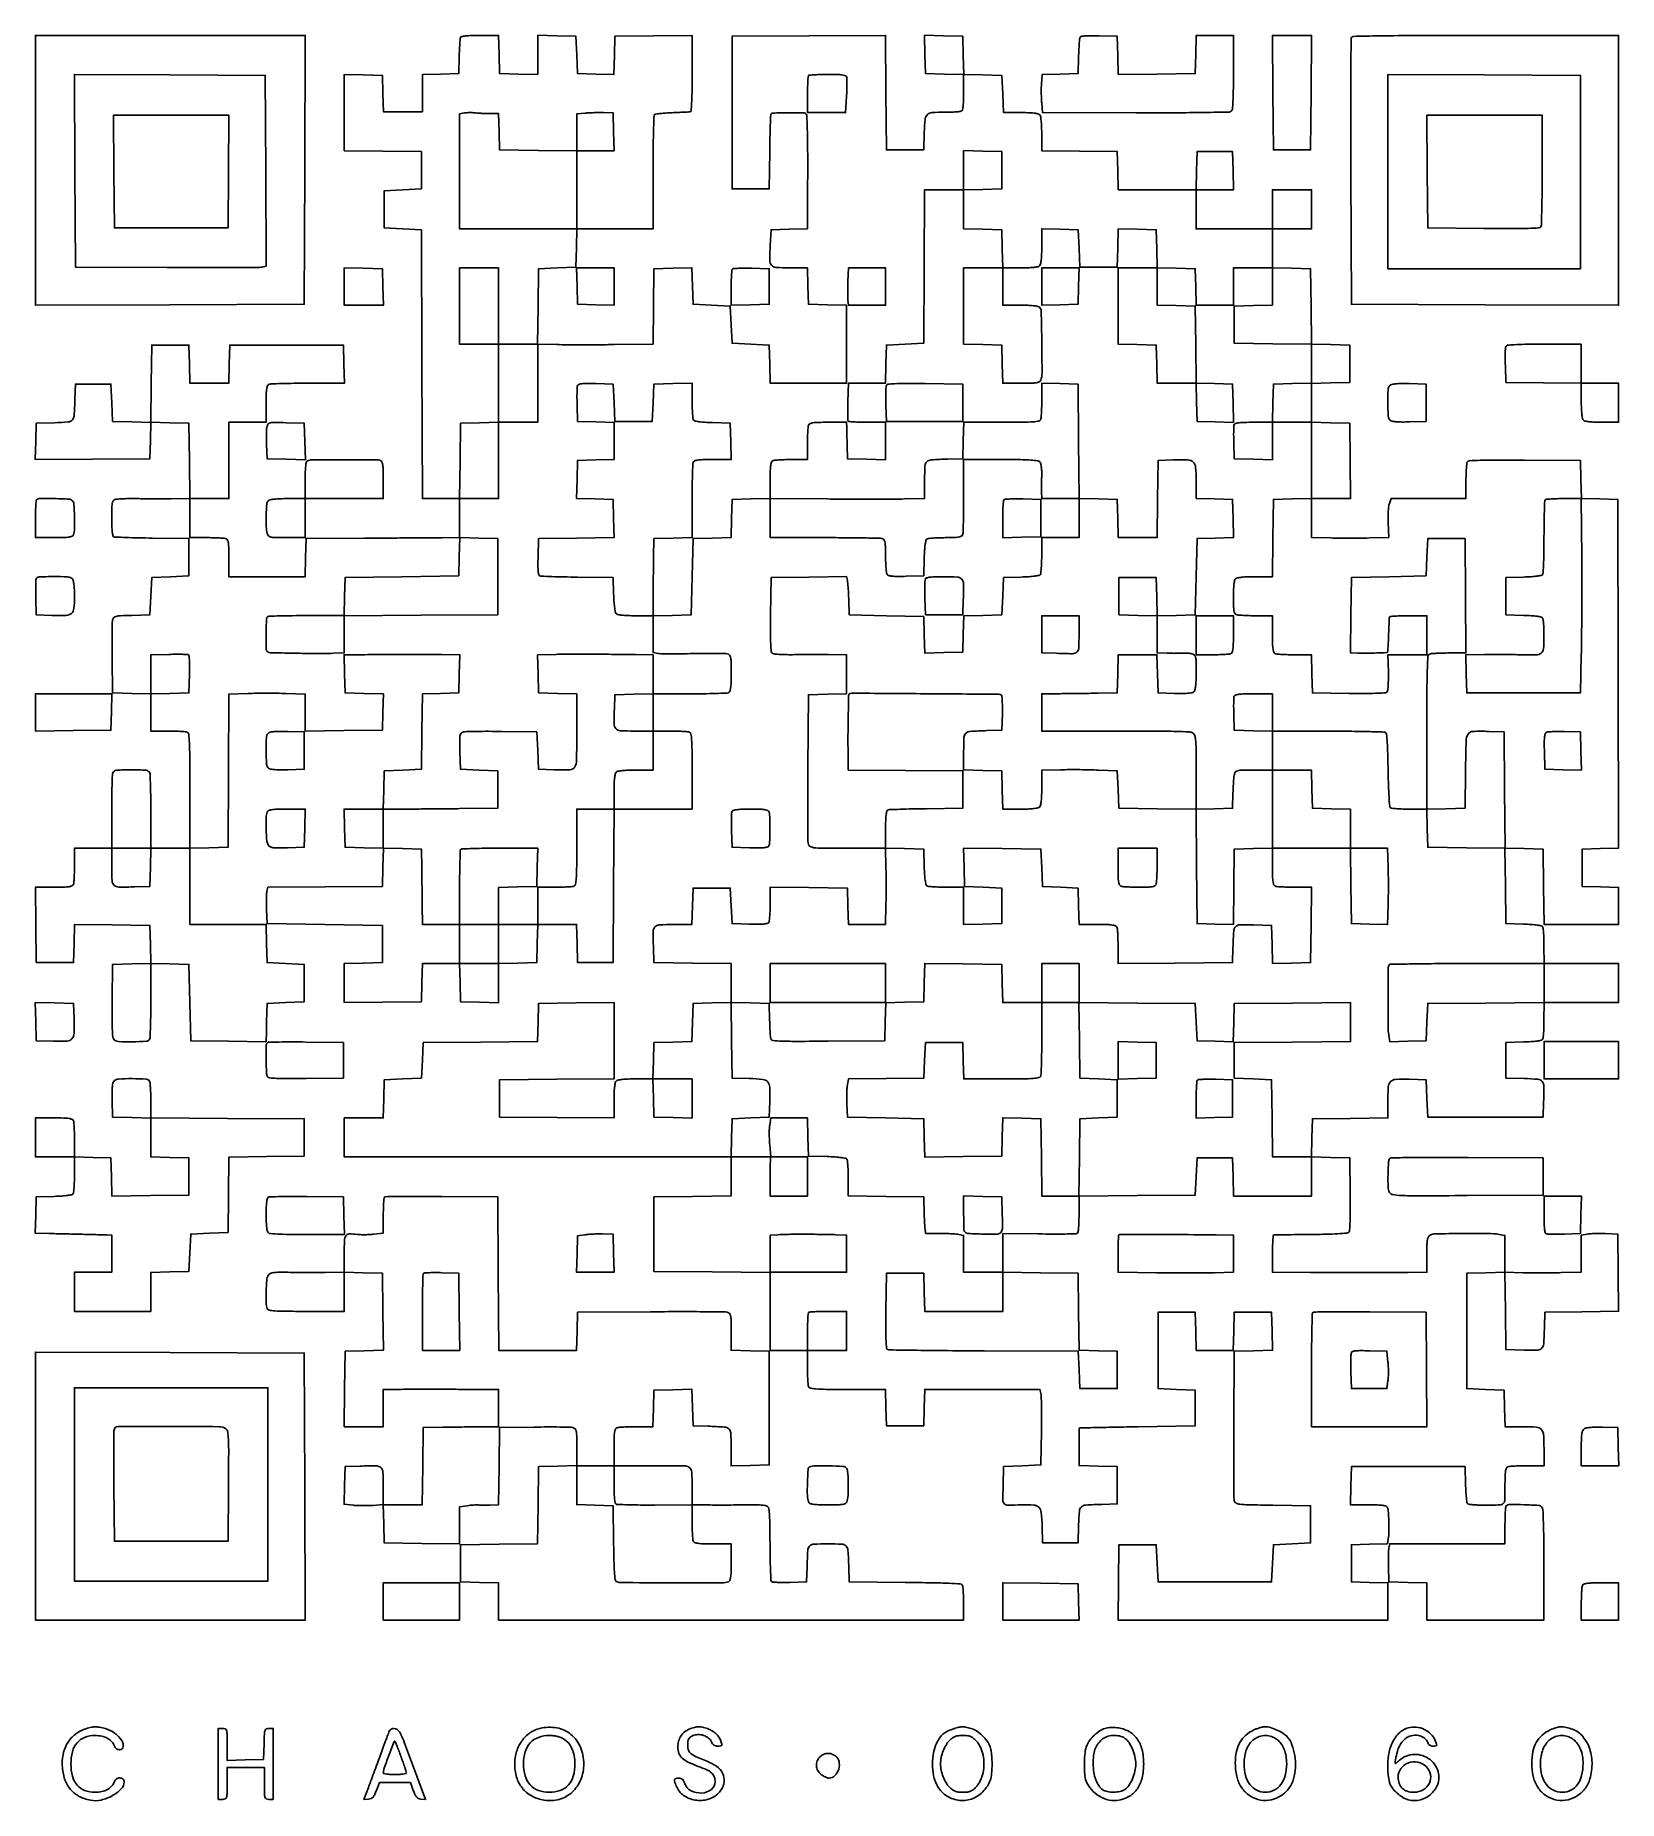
# Model space of a CAD drawing. Extents: x 179 to 1071, y 112 to 1107.
import ezdxf

# ---------------------------------------------------------------- set-up
doc = ezdxf.new("R2010")
doc.units = 0

msp = doc.modelspace()

# ---------------------------------------------------------------- linework, layer by layer
for points in [[(418.485282, 1105.75, 0.066498), (418.295521, 1104.877413, 0.003647), (418.08776, 1102.076562, 0.005607), (417.901725, 1098.730129, 0.004064), (417.766667, 1095), (417.5, 1085.5), (407.25, 1085.215017), (397, 1084.930034), (397, 1074.465017), (397, 1064), (386.034983, 1064), (375.069966, 1064), (374.784983, 1074.25), (374.5, 1084.5), (363.75, 1084.783832), (353, 1085.067663), (353, 1063.553334), (353, 1042.039005), (374.75, 1041.769502), (396.5, 1041.5), (396.5, 1031), (396.5, 1020.5), (386, 1020), (375.5, 1019.5), (375.5, 1009), (375.5, 998.5), (386, 998), (396.5, 997.5), (396.756286, 921.75), (397.012572, 846), (407.506286, 846), (418, 846), (418, 835), (418, 824), (407.75, 823.939933, -0.000017), (401.851282, 823.905565, -0.000003), (390.817187, 823.841718, -0.000003), (377.88575, 823.767054, -0.000003), (364.5, 823.689933), (331.5, 823.5), (331.216168, 812.75), (330.932337, 802), (309.466168, 802), (288, 802), (288, 812.393011, 0.005351), (287.940414, 817.960143, 0.030363), (287.69735, 820.913621, 0.063068), (287.23239, 822.601595, 0.205218), (286.418213, 823.393011, 0.07203), (285.361889, 823.632106, 0.005915), (282.534475, 823.821697, 0.007831), (279.140776, 823.955695, 0.005951), (275.418213, 824), (266, 824), (266, 835), (266, 846), (277, 846), (288, 846), (288, 867.5), (288, 889), (298.5, 889), (309, 889), (309, 899.393011, -0.005351), (309.059586, 904.960143, -0.030363), (309.30265, 907.913621, -0.063068), (309.76761, 909.601595, -0.205218), (310.581787, 910.393011, -0.083071), (311.77967, 910.636639, -0.001836), (317.706713, 910.821697, -0.004119), (324.663753, 910.956006, -0.002766), (332.615619, 911), (353.067663, 911), (352.783832, 921.75), (352.5, 932.5), (320.5, 932.5), (288.5, 932.5), (288.216168, 921.75), (287.932337, 911), (277, 911), (266.067663, 911), (265.783832, 921.75), (265.5, 932.5), (255, 932.5), (244.5, 932.5), (244.230404, 910.716367), (243.960808, 888.932734), (233.230404, 889.216367), (222.5, 889.5), (222, 900), (221.5, 910.5), (211.5, 910.5), (201.5, 910.5), (201.24922, 902, -0.008001), (200.832838, 892.85434, -0.165236), (199.803333, 890.34273, -0.196929), (197.50884, 889.190479, -0.012174), (189.7397, 888.784869), (179.5, 888.5), (179.214863, 878.236101), (178.929727, 867.972201), (211.214863, 868.236101), (243.5, 868.5), (243.785353, 878.783473), (244.070705, 889.066946), (254.785353, 888.783473), (265.5, 888.5), (265.769888, 867.25), (266.039775, 846), (255.269888, 845.937986, -0.001274), (250.453324, 845.922526, -0.000818), (244.864187, 845.927974, -0.000822), (239.392653, 845.951253, -0.001542), (234.969899, 845.990985, 0.006585), (231.194514, 845.986822, 0.008533), (227.734044, 845.87834, 0.006692), (224.851551, 845.700008, 0.072938), (223.719899, 845.446009, 0.182229), (222.820733, 844.64632, 0.080749), (222.30995, 843.116443, 0.03496), (222.058665, 840.368631, 0.005326), (222, 834.861626, 0.007064), (222.065513, 830.224996, 0.022887), (222.293089, 827.156234, 0.029557), (222.657347, 825.141754, 0.249974), (223.25, 824.476695, 0.079034), (224.218769, 824.285095, 0.001123), (230.154687, 824.075631, 0.003085), (237.052996, 823.890315, 0.002025), (245, 823.75808), (265.5, 823.5), (265.5, 813), (265.5, 802.5), (255, 802), (244.5, 801.5), (244, 791), (243.5, 780.5), (233.2603, 780.215131, 0.004124), (226.944999, 779.987293, 0.045906), (224.449919, 779.645706, 0.136997), (223.185819, 778.954953, 0.140303), (222.476589, 777.715131, 0.055026), (222.269945, 776.145293, 0.002238), (222.175721, 770.42257, 0.003889), (222.147147, 763.631689, 0.002744), (222.216289, 756), (222.5, 736.5), (233.25, 736.216168), (244, 735.932337), (244, 725.466168), (244, 715), (253.418213, 715, -0.005951), (257.140776, 714.955695, -0.007831), (260.534475, 714.821697, -0.005915), (263.361889, 714.632106, -0.07203), (264.418213, 714.393011, -0.279562), (265.345967, 713.195595, -0.016522), (265.733108, 708.42282, -0.010731), (265.953519, 700.08678, -0.001243), (266, 681.393011), (266, 649), (255, 649), (244, 649), (244, 669.418213, 0.002771), (243.956005, 677.357109, 0.004125), (243.821697, 684.303225, 0.001841), (243.636631, 690.220565, 0.083055), (243.393011, 691.418213, 0.293407), (241.364337, 692.908548, 0.015702), (233, 693.17128, 0.015702), (224.635663, 692.908548, 0.293407), (222.606989, 691.418213, 0.083055), (222.363369, 690.220565, 0.001841), (222.178303, 684.303225, 0.004125), (222.043995, 677.357109, 0.002771), (222, 669.418213), (222, 649), (211.5, 649), (201, 649), (201, 639.581787, -0.005951), (200.955695, 635.859224, -0.007831), (200.821697, 632.465525, -0.005915), (200.632106, 629.638111, -0.07203), (200.393011, 628.581787, -0.205375), (199.600936, 627.767424, -0.06298), (197.910439, 627.30255, -0.030314), (194.952052, 627.059548, -0.005337), (189.373124, 627), (178.960225, 627), (179.230112, 605.75), (179.5, 584.5), (190, 584.5), (200.5, 584.5), (200.784032, 595.269789), (201.068065, 606.039577), (222.284032, 605.769789), (243.5, 605.5), (243.783485, 594.784171), (244.06697, 584.068343), (233.283485, 583.784171), (222.5, 583.5), (222.228906, 563.12788, 0.003345), (222.166681, 553.723919, 0.010005), (222.29582, 547.294193, 0.008655), (222.558532, 542.72239, 0.155745), (223.10135, 541.37788, 0.20827), (225.711166, 540.060701, 0.016697), (233.598946, 539.876551, 0.014919), (241.515472, 540.192457, 0.291529), (243.393011, 541.581787, 0.083071), (243.636639, 542.77967, 0.001836), (243.821697, 548.706713, 0.004119), (243.956006, 555.663753, 0.002766), (244, 563.615619), (244, 584.067663), (254.75, 583.783832), (265.5, 583.5), (266, 562), (266.5, 540.5), (287.75, 540.230112), (309, 539.960225), (309.111066, 545.730112, -0.0006), (309.163682, 548.303119, -0.000391), (309.230318, 551.273845, -0.000393), (309.299861, 554.171576, -0.00075), (309.361066, 556.5), (309.5, 561.5), (320, 562), (330.5, 562.5), (330.5, 573), (330.5, 583.5), (320, 584), (309.5, 584.5), (309.216168, 595.25), (308.932337, 606), (287.466168, 606), (266, 606), (266, 627.466168), (266, 648.932337), (276.75, 649.216168), (287.5, 649.5), (287.760575, 692.685871), (288.021149, 735.871741), (298.610468, 736.185871, -0.004697), (303.452438, 736.283994, -0.002697), (309.29108, 736.315962, -0.002694), (315.159249, 736.284823, -0.004489), (320.099893, 736.187616), (331, 735.875232), (331, 725.418114), (331, 714.960995), (352.75, 715.230498), (374.5, 715.5), (374.784606, 725.715817), (375.069211, 735.931635), (364.284606, 736.215817), (353.5, 736.5), (353.216168, 747.25), (352.932337, 758), (362.716168, 758.042318, -0.000331), (377.350696, 758.095926, -0.000579), (389.472006, 758.118267, -0.000695), (399.538995, 758.111171, -0.001256), (407.783832, 758.073195), (418.067663, 758), (417.783832, 747.25), (417.5, 736.5), (407.269787, 736.215235), (397.039573, 735.930471), (396.769787, 714.715235), (396.5, 693.5), (386, 693), (375.5, 692.5), (375.216168, 681.75), (374.932337, 671), (363.932337, 671), (352.932337, 671), (353.216168, 660.25), (353.5, 649.5), (364.283485, 649.215829), (375.06697, 648.931657), (374.783485, 638.215829), (374.5, 627.5), (342.26558, 627.236167), (310.031161, 626.972335), (309.469076, 624.732812, 0.047333), (309.266912, 623.406929, 0.007694), (309.159202, 620.802135, 0.008424), (309.1312, 617.722425, 0.007327), (309.203496, 614.496645), (309.5, 606.5), (342, 606), (374.5, 605.5), (374.5, 595), (374.5, 584.5), (363.75, 584.216168), (353, 583.932337), (353, 572.946666), (353, 561.960995), (374.75, 562.230498), (396.5, 562.5), (396.783832, 573.25), (397.067663, 584), (407.5, 584), (417.932337, 584), (418.216168, 573.25), (418.5, 562.5), (429.25, 562.216168), (440, 561.932337), (440, 572.932337), (440, 583.932337), (450.75, 584.216168), (461.5, 584.5), (461.783832, 595.25), (462.067663, 606), (473, 606), (483.932337, 606), (484.216168, 595.25), (484.5, 584.5), (494.5, 584.5), (504.5, 584.5), (504.760623, 627.75), (505.021245, 671), (527.010623, 671), (549, 671), (549, 692.393011, 0.002045), (548.950434, 704.514173, 0.015901), (548.724422, 710.164693, 0.030015), (548.303854, 713.337463, 0.258697), (547.418213, 714.393011, 0.07203), (546.361889, 714.632106, 0.005915), (543.534475, 714.821697, 0.007831), (540.140776, 714.955695, 0.005951), (536.418213, 715), (527, 715), (527, 725.5), (527, 736), (547.418213, 736, 0.002771), (555.357109, 736.043995, 0.004125), (562.303225, 736.178303, 0.001841), (568.220565, 736.363369, 0.083055), (569.418213, 736.606989, 0.205067), (570.232211, 737.397773, 0.063152), (570.697253, 739.083331, 0.03041), (570.940378, 742.032106, 0.005366), (571, 747.587937, 0.003744), (570.951057, 754.124249, 0.047087), (570.682597, 756.575619, 0.148591), (570.013685, 757.805289, 0.135597), (568.75, 758.508856, 0.054842), (567.195001, 758.710404, 0.00288), (562.167188, 758.778585, 0.004517), (556.175975, 758.771192, 0.003267), (549.5, 758.659008, -0.003031), (542.788207, 758.543054, -0.004032), (536.685938, 758.523845, -0.002873), (531.575899, 758.578327, -0.040347), (529.75, 758.7561), (527, 759.25), (527, 769.591168), (527, 779.932337), (537.75, 780.216168), (548.5, 780.5), (549, 802), (549.5, 823.5), (560.216508, 823.783492), (570.933016, 824.066984), (571.216508, 834.783492), (571.5, 845.5), (582.25, 845.783832), (593, 846.067663), (593, 835.033832), (593, 824), (623.918213, 824, -0.001834), (635.882785, 823.956121, -0.002835), (646.21885, 823.821697, -0.00089), (655.170482, 823.63857, -0.086256), (656.418213, 823.393011, -0.194682), (657.219983, 822.644645, -0.068336), (657.692539, 821.110608, -0.033702), (657.944731, 818.463534, -0.006483), (658.015313, 813.643011, 0.008261), (658.080753, 810.047029, 0.011234), (658.266219, 806.807342, 0.008287), (658.524864, 804.127797, 0.113628), (658.847958, 803.211769, 0.19692), (659.705135, 802.604266, 0.033714), (661.717063, 802.278982, 0.023663), (664.804805, 802.138177, 0.006827), (669.582645, 802.211769), (679.5, 802.5), (679.788805, 812.464966, -0.00836), (679.987032, 816.800174, -0.019108), (680.315749, 820.055937, -0.01918), (680.737468, 822.411, -0.199883), (681.288805, 823.199653, -0.115495), (682.161051, 823.504423, -0.007626), (684.829971, 823.747767, -0.010713), (688.052528, 823.922753, -0.007787), (691.643011, 823.984687, 0.006483), (696.463534, 824.055269, 0.033702), (699.110608, 824.307461, 0.068336), (700.644645, 824.780017, 0.194682), (701.393011, 825.581787, 0.083055), (701.636631, 826.779435, 0.001841), (701.821697, 832.696775, 0.004125), (701.956005, 839.642891, 0.002771), (702, 847.581787), (702, 868), (722.877555, 868, -0.002536), (733.922151, 867.943972, -0.013758), (739.908279, 867.718432, -0.020132), (743.579172, 867.329962, -0.185169), (744.950714, 866.559386, -0.114217), (745.412364, 865.639832, -0.023824), (745.755832, 863.85573, -0.023477), (745.965308, 861.67133, -0.018838), (745.991259, 859.309386, 0.00266), (745.937865, 856.81057, 0.002098), (745.905807, 854.104945, 0.00212), (745.89723, 851.591531, 0.005252), (745.9181, 849.75), (746, 846), (756.5, 846), (767, 846), (767, 835), (767, 824), (756.5, 824), (746, 824), (745.984687, 814.25, -0.007309), (745.922789, 810.426877, -0.010173), (745.747767, 807.008274, -0.006962), (745.504905, 804.172107, -0.117226), (745.199653, 803.288805, -0.199883), (744.411, 802.737468, -0.01918), (742.055937, 802.315749, -0.019108), (738.800174, 801.987032, -0.00836), (734.464966, 801.788805), (724.5, 801.5), (724, 791), (723.5, 780.5), (712.784613, 780.216519), (702.069227, 779.933039), (701.784613, 769.716519), (701.5, 759.5), (690.785353, 759.216527), (680.070705, 758.933054), (679.785353, 769.216527), (679.5, 779.5), (658.5, 780), (637.5, 780.5), (637.24922, 789, 0.004883), (637.114848, 792.420749, 0.00568), (636.918403, 795.669884, 0.005082), (636.69321, 798.412997, 0.033635), (636.475194, 799.769818), (635.951948, 802.039636), (614.725974, 801.769818), (593.5, 801.5), (593.22917, 780.571891, 0.002709), (593.150235, 770.078201, 0.012005), (593.285443, 763.906775, 0.012877), (593.573546, 759.89358, 0.226593), (594.22917, 758.807428, 0.121614), (595.155003, 758.479906, 0.007625), (598.064194, 758.238677, 0.010887), (601.576814, 758.078015, 0.007849), (605.5, 758.045707, -0.001071), (610.069475, 758.070025, -0.000616), (615.573437, 758.080742, -0.000616), (621.101145, 758.077881, -0.00103), (625.75, 758.06017), (636, 758), (636, 747.033832), (636, 736.067663), (625.25, 735.783832), (614.5, 735.5), (614.232169, 694.5, 0.001256), (614.168343, 678.623377, 0.001932), (614.200723, 664.882812, 0.00062), (614.289508, 652.984364, 0.056443), (614.501221, 651.25, 0.215401), (615.520534, 649.9327, 0.096748), (617.659965, 649.282532, 0.024203), (622.205252, 649.038048, 0.001335), (636.454714, 649), (657.871323, 649), (658.185662, 638.400107, -0.004692), (658.283863, 633.554047, -0.002696), (658.3159, 627.712026, -0.002693), (658.28481, 621.841483, -0.004492), (658.187616, 616.900107), (657.875232, 606), (647.472599, 606), (637.069966, 606), (636.784983, 616.25), (636.5, 626.5), (614.75, 626.769502), (593, 627.039005), (592.984687, 617.769502, -0.00815), (592.919255, 614.125044, -0.011113), (592.733781, 610.844499, -0.008134), (592.475245, 608.130398, -0.114024), (592.152042, 607.211769, -0.19692), (591.294865, 606.604266, -0.033714), (589.282937, 606.278982, -0.023663), (586.195195, 606.138177, -0.006827), (581.417355, 606.211769), (571.5, 606.5), (571, 616.5), (570.5, 626.5), (560, 626.5), (549.5, 626.5), (549.215017, 616.25), (548.930034, 606), (538.484069, 606, 0.013279), (530.491055, 605.787682, 0.203503), (528.064186, 604.601462, 0.179309), (527.07159, 601.962726, 0.009911), (527.204946, 593), (527.5, 584.5), (549.25, 584.230498), (571, 583.960995), (571, 573.014329), (571, 562.067663), (560.25, 561.783832), (549.5, 561.5), (549.216508, 550.783492), (548.933016, 540.066984), (538.216508, 539.783492), (527.5, 539.5), (527.215017, 529.25), (526.930034, 519), (517.165017, 519, 0.00874), (512.910654, 518.925625, 0.018513), (509.622935, 518.688556, 0.019392), (507.199003, 518.327709, 0.150838), (506.2, 517.8, 0.151021), (505.67179, 516.799181, 0.019333), (505.311138, 514.366585, 0.018456), (505.074264, 511.064778, 0.008678), (505, 506.786147), (505, 496.972294), (472.75, 497.236147), (440.5, 497.5), (440.5, 508), (440.5, 518.5), (472.75, 518.763853), (505, 519.027706), (505, 540.533741), (505, 562.039775), (483.75, 561.769888), (462.5, 561.5), (462.216308, 550.763809), (461.932617, 540.027617), (429.716308, 539.763809), (397.5, 539.5), (397, 529.5), (396.5, 519.5), (386, 519), (375.5, 518.5), (375.216168, 507.75), (374.932337, 497), (363.966168, 497), (353, 497), (353, 486), (353, 475), (462, 475), (571, 475), (571, 464.019502), (571, 453.039005), (549.25, 452.769502), (527.5, 452.5), (527.5, 431.5), (527.5, 410.5), (560.25, 410.236336), (593, 409.972671), (593, 387.986336), (593, 366), (603.5, 366), (614, 366), (614, 356.581787, 0.005951), (614.044305, 352.859224, 0.007831), (614.178303, 349.465525, 0.005915), (614.367894, 346.638111, 0.07203), (614.606989, 345.581787, 0.258599), (615.661941, 344.696313, 0.030079), (618.829762, 344.27562, 0.015925), (624.471732, 344.049581, 0.002049), (636.572006, 344), (657.930034, 344), (658.215017, 333.75), (658.5, 323.5), (669, 323.5), (679.5, 323.5), (679.784983, 333.75), (680.069966, 344), (712.515931, 344), (744.961896, 344), (745.514925, 341.75, -0.054752), (745.724644, 340.165821, -0.00239), (745.822084, 334.579687, -0.004035), (745.852547, 327.942519, -0.002866), (745.783977, 320.5), (745.5, 301.5), (735, 301), (724.5, 300.5), (724.216168, 289.75, 0.006697), (724.109224, 281.525288, 0.194242), (724.883514, 279.609544, 0.204265), (726.758227, 278.816914, 0.007507), (734.634294, 278.95865, -0.022714), (741.530146, 278.873048, -0.185531), (744.349209, 277.598127, -0.170521), (745.716605, 274.704036, -0.018557), (746.21398, 267.234094), (746.5, 257.5), (756.5, 257.5), (766.5, 257.5), (766.784869, 267.7397, -0.012174), (767.190479, 275.50884, -0.196929), (768.34273, 277.803333, -0.165236), (770.85434, 278.832838, -0.008001), (780, 279.24922), (788.5, 279.5), (788.5, 290), (788.5, 300.5), (777.75, 300.783832), (767, 301.067663), (767, 311.533832, -0.002236), (767.018011, 315.561804, -0.003614), (767.073437, 318.988779, -0.000693), (767.148101, 322.000494, -0.211546), (767.25, 322.215202, -0.17361), (767.485732, 322.305806, -0.000063), (776.973438, 322.524285, -0.001003), (787.520802, 322.744669, -0.000608), (800, 322.965202), (832.5, 323.5), (832.5, 333.5), (832.5, 343.5), (822, 344), (811.5, 344.5), (811.5, 366), (811.5, 387.5), (822, 387.5), (832.5, 387.5), (832.783832, 376.75), (833.067663, 366), (843.5, 366), (853.932337, 366), (854.216168, 376.75), (854.5, 387.5), (865, 387.5), (875.5, 387.5), (875.783485, 376.784171), (876.06697, 366.068343), (865.283485, 365.784171), (854.5, 365.5), (854.218667, 324.5, 0.001277), (854.15028, 308.624761, 0.001966), (854.180188, 294.888642, 0.000627), (854.267787, 282.991142, 0.057873), (854.482738, 281.269847, 0.215788), (855.50979, 279.959836, 0.091895), (857.688437, 279.291741, 0.023989), (862.277749, 278.986982, 0.001409), (876.264071, 278.769847), (897.5, 278.5), (897.5, 268), (897.5, 257.5), (887, 257), (876.5, 256.5), (876, 246), (875.5, 235.5), (843.5, 235.5), (811.5, 235.5), (811, 246), (810.5, 256.5), (800, 256.5), (789.5, 256.5), (789.230112, 235.25), (788.960225, 214), (864.980112, 214), (941, 214), (941, 224.465017), (941, 234.930034), (930.75, 235.215017), (920.5, 235.5), (920.5, 246), (920.5, 256.5), (930.631735, 256.783677), (940.763471, 257.067355), (941.265853, 259.783677, 0.042686), (941.639743, 263.603785, 0.011554), (941.573654, 269.687402, 0.007485), (941.273638, 275.812799, 0.123147), (940.655298, 277.75, 0.201952), (939.836807, 278.332133, 0.02598), (937.668376, 278.699289, 0.021452), (934.490852, 278.93128, 0.007496), (929.907151, 279), (919.932337, 279), (920.216168, 289.75), (920.5, 300.5), (952.5, 300.5), (984.5, 300.5), (984.789096, 290.510904, 0.007846), (984.962814, 286.620615, 0.011447), (985.247981, 283.201394, 0.007085), (985.589906, 280.372154, 0.164191), (985.945292, 279.654708, 0.162863), (986.630334, 279.313164, 0.010634), (988.861799, 279.047835, 0.014564), (991.588241, 278.862279, 0.010305), (994.656196, 278.806386, 0.004482), (1004.105023, 278.913706, 0.17387), (1006.041963, 279.653008, 0.211479), (1006.887475, 281.425647, 0.007061), (1007, 289.393011, -0.005351), (1007.059586, 294.960143, -0.030363), (1007.30265, 297.913621, -0.063068), (1007.76761, 299.601595, -0.205218), (1008.581787, 300.393011, -0.07203), (1009.638111, 300.632106, -0.005915), (1012.465525, 300.821697, -0.007831), (1015.859224, 300.955695, -0.005951), (1019.581787, 301), (1029, 301), (1029, 310.065741, 0.014488), (1028.756688, 318.46081, 0.174233), (1027.507482, 321.391309, 0.190134), (1024.726697, 322.724509, 0.017821), (1016.999799, 323), (1007.069966, 323), (1006.784983, 333.25), (1006.5, 343.5), (996, 344), (985.5, 344.5), (985.5, 377), (985.5, 409.5), (996.230404, 409.783633), (1006.960808, 410.067266), (1007.230404, 388.283633), (1007.5, 366.5), (1017.722245, 366.215323, 0.012089), (1025.525487, 366.186732, 0.207027), (1027.801979, 367.227472, 0.170037), (1028.832102, 369.685433, 0.007628), (1029.24922, 379), (1029.5, 387.5), (1050.269446, 387.770348), (1071.038891, 388.040695), (1070.769446, 409.770348), (1070.5, 431.5), (1063.5, 431.807779, 0.009375), (1060.58164, 431.88131, 0.008811), (1057.601562, 431.84799, 0.008811), (1054.961002, 431.725313, 0.029867), (1053.25, 431.512466), (1050, 430.909374), (1050, 420.517071), (1050, 410.124768), (1038.75, 409.812384, -0.004056), (1033.698016, 409.713112, -0.002552), (1027.79375, 409.675138, -0.002561), (1021.984411, 409.697181, -0.004692), (1017.25, 409.783832), (1007, 410.067663), (1007, 420.422541), (1007, 430.777418), (1003.75, 431.354701, 0.042229), (997.509269, 431.926592, 0.004544), (982.988799, 431.895914, 0.00223), (967.666977, 431.655943, 0.118367), (964.848618, 430.918983, 0.145514), (963.869948, 429.950052, 0.083749), (963.3212, 428.370134, 0.036491), (963.06005, 425.607074, 0.005321), (963, 419.964816), (963, 410), (952.5, 409.964286, -0.000287), (947.651822, 409.950582, -0.000157), (941.70625, 409.939062, -0.000157), (935.665767, 409.931147, -0.000249), (930.5, 409.928571, -0.000203), (924.634328, 409.930949, -0.000068), (916.0625, 409.939062, -0.000068), (906.574694, 409.950612, -0.000077), (897.5, 409.964286), (876, 410), (876, 420.5, -0.006695), (876.05397, 424.530545, -0.011022), (876.220312, 427.934986, -0.004802), (876.448544, 430.765181, -0.363066), (876.75, 431.06591, -0.018838), (877.337469, 431.095299, -0.000095), (883.213504, 431.166536, -0.000431), (889.902911, 431.240588, -0.000273), (897.700228, 431.31591, 0.003816), (906.342668, 431.460637, 0.008643), (912.876443, 431.733007, 0.005136), (917.911924, 432.082122, 0.178359), (918.971503, 432.571275, 0.182918), (919.465592, 433.667485, 0.00611), (919.705016, 438.510079, 0.009123), (919.828253, 445.01703, 0.003493), (919.771275, 454.071275), (919.5, 474.5), (908.716515, 474.784171), (897.93303, 475.068343), (898.216515, 485.784171), (898.5, 496.5), (919.75, 496.769888), (941, 497.039775), (941, 506.328758, -0.01587), (941.260018, 514.518751, -0.177768), (942.553692, 517.452318, -0.191878), (945.391309, 518.734698, -0.018986), (953.016285, 518.790619), (962.5, 518.5), (963, 508), (963.5, 497.5), (996, 497.5), (1028.5, 497.5), (1028.795054, 506, 0.010012), (1028.925177, 514.86687, 0.174565), (1027.948742, 517.533568, 0.200378), (1025.54295, 518.781878, 0.013827), (1017.7397, 519.215131), (1007.5, 519.5), (1007.5, 529.5), (1007.5, 539.5), (1017.464966, 539.788805, 0.00836), (1021.800174, 539.987032, 0.019108), (1025.055937, 540.315749, 0.01918), (1027.411, 540.737468, 0.199883), (1028.199653, 541.288805, 0.117226), (1028.504905, 542.172107, 0.006962), (1028.747767, 545.008274, 0.010173), (1028.922789, 548.426877, 0.007309), (1028.984687, 552.25), (1029, 562), (1050, 562), (1071, 562), (1071, 573), (1071, 584), (1050, 584), (1029, 584), (1028.984687, 593.75, 0.007309), (1028.922789, 597.573123, 0.010173), (1028.747767, 600.991726, 0.006962), (1028.504905, 603.827893, 0.117226), (1028.199653, 604.711195, 0.199883), (1027.411, 605.262532, 0.01918), (1025.055937, 605.684251, 0.019108), (1021.800174, 606.012968, 0.00836), (1017.464966, 606.211195), (1007.5, 606.5), (1007.230013, 627.784034), (1006.960027, 649.068069), (1017.730013, 648.784034), (1028.5, 648.5), (1028.769888, 627.25), (1029.039775, 606), (1050.019888, 606), (1071, 606), (1071, 616.465017), (1071, 626.930034), (1060.75, 627.215017), (1050.5, 627.5), (1050.5, 638), (1050.5, 648.5), (1060.754895, 648.785037), (1071.00979, 649.070074), (1070.754895, 747.285037), (1070.5, 845.5), (1060.283481, 845.784613), (1050.066961, 846.069227), (1049.783481, 856.784613), (1049.5, 867.5), (1018.028362, 867.700399, 0.001816), (1002.599171, 867.742605, 0.007529), (993.283271, 867.593961, 0.005059), (986.873728, 867.330187, 0.242947), (985.793675, 866.700399, 0.117478), (985.490997, 865.82345, 0.006875), (985.250273, 862.988555, 0.010101), (985.07672, 859.572355, 0.007247), (985.015313, 855.75), (985, 846), (963.975249, 846), (942.950498, 846), (941.893191, 843.25, 0.06185), (941.503579, 841.68176, 0.013449), (941.24401, 838.90085, 0.013823), (941.118495, 835.644759, 0.012847), (941.167942, 832.306084), (941.5, 824.112167), (930.465364, 823.806084, -0.004392), (925.464067, 823.711308, -0.002636), (919.524515, 823.682249, -0.002639), (913.615295, 823.715682, -0.004598), (908.715364, 823.814338), (898, 824.128677), (898, 835.064338), (898, 846), (909.019888, 846), (920.039775, 846), (919.769888, 867.25), (919.5, 888.5), (908.75, 888.783832), (898, 889.067663), (898, 900), (898, 910.932337), (908.75, 911.216168), (919.5, 911.5), (919.5, 922), (919.5, 932.5), (908.76979, 932.783631), (898.03958, 933.067262), (897.76979, 954.283631), (897.5, 975.5), (886.75, 975.783832), (876, 976.067663), (876, 987.033832), (876, 998), (887, 998), (898, 998), (898, 1009), (898, 1020), (887, 1020), (876, 1020), (876, 1009), (876, 998), (854.5, 998), (833, 998), (833, 1009), (833, 1020), (843.533832, 1020), (854.067663, 1020), (853.783832, 1030.75), (853.5, 1041.5), (843.5, 1041.5), (833.5, 1041.5), (833.216168, 1030.75), (832.932337, 1020), (811, 1020), (789.067663, 1020), (788.783832, 1030.75), (788.5, 1041.5), (767.25, 1041.769888), (746, 1042.039775), (745.984687, 1051.269888, 0.009411), (745.910048, 1054.913714, 0.012444), (745.697113, 1058.226403, 0.009872), (745.398309, 1060.961386, 0.109237), (745.027215, 1061.990206, 0.171663), (744.08903, 1062.728915, 0.046501), (742.22205, 1063.17404, 0.027655), (739.235864, 1063.430945, 0.006744), (734.292527, 1063.515172), (724.5, 1063.549932), (724, 1074.024966), (723.5, 1084.5), (712.783492, 1084.783492), (702.066984, 1085.066984), (701.783492, 1095.783492), (701.5, 1106.5), (690.715822, 1106.784178), (679.931643, 1107.068357), (680.215822, 1096.284178), (680.5, 1085.5), (691.25, 1085.216168), (702, 1084.932337), (702, 1075.025185, -0.008228), (701.929732, 1070.755439, -0.018434), (701.703631, 1067.520307, -0.017488), (701.366403, 1065.154916, -0.213309), (700.864344, 1064.41616, -0.112435), (700.057287, 1064.140043, -0.008016), (697.678698, 1063.926146, -0.010964), (694.805209, 1063.777378, -0.008046), (691.614344, 1063.733637, 0.015764), (684.145905, 1063.515942, 0.179553), (681.492511, 1062.343763, 0.178795), (680.240224, 1059.722213, 0.015605), (679.78602, 1052.234094), (679.5, 1042.5), (669, 1042.5), (658.5, 1042.5), (658.236133, 1074.760612), (657.972266, 1107.021224), (614.736133, 1106.760612), (571.5, 1106.5), (571.5, 1063.5), (571.5, 1020.5), (582, 1020.5), (592.5, 1020.5), (592.749416, 1041.416082, -0.001998), (592.877603, 1049.46727, -0.003224), (593.058339, 1056.320839, -0.000598), (593.263593, 1062.35373, -0.189779), (593.450826, 1062.784159, -0.193466), (594.558546, 1063.256664, -0.00205), (603.057339, 1063.400123, -0.002614), (611.425699, 1063.463315, -0.139876), (612.946111, 1063.033305, -0.249502), (613.64283, 1061.839279, -0.003283), (613.932653, 1052.956152, -0.006059), (614.109408, 1040.26927, -0.001466), (614.085939, 1019.284983), (614, 998.069966), (603.75, 997.784983), (593.5, 997.5), (593, 988.673617, 0.011976), (592.72293, 980.186996, 0.182092), (593.718726, 977.472086, 0.202204), (596.215177, 976.235281, 0.01524), (603.932793, 976), (613.930034, 976), (614.215017, 965.75), (614.5, 955.5), (625.25, 955.216168), (636, 954.932337), (636, 932.966168), (636, 911), (614.533832, 911), (593.067663, 911), (592.783832, 921.75), (592.5, 932.5), (582, 933), (571.5, 933.5), (571, 944), (570.5, 954.5), (560, 955), (549.5, 955.5), (549.214647, 965.783473), (548.929295, 976.066946), (538.214647, 975.783473), (527.5, 975.5), (527.23022, 954.287082), (526.96044, 933.074164), (505.23022, 932.787082, -0.001717), (496.120821, 932.698021, -0.001562), (486.719627, 932.667765, -0.001562), (478.31301, 932.693242, -0.005053), (472.730211, 932.784032), (461.960423, 933.068065), (462.230211, 954.284032), (462.5, 975.5), (473, 976), (483.5, 976.5), (483.783832, 987.25), (484.067663, 998), (505.533832, 998), (527, 998), (527, 1029.940983, -0.002439), (527.063059, 1042.866973, -0.004789), (527.261912, 1053.150001, -0.001209), (527.531704, 1061.758112, -0.250946), (527.940622, 1062.463302, -0.108827), (528.643005, 1062.709214, -0.004944), (531.192691, 1062.99103, -0.008065), (534.247268, 1063.248415, -0.005672), (537.690622, 1063.443477, 0.000233), (541.156116, 1063.601996, 0.000318), (544.279433, 1063.748316, 0.000207), (546.903456, 1063.874011, 0.003678), (547.75, 1063.921158, 0.366099), (548.410337, 1064.554936, 0.011555), (548.734562, 1068.552927, 0.01191), (548.945216, 1074.747885, 0.002543), (549, 1085.519502), (549, 1107.039005), (527.25, 1106.769502), (505.5, 1106.5), (505.215817, 1095.715394), (504.931635, 1084.930789), (494.715817, 1085.215394), (484.5, 1085.5), (484, 1096), (483.5, 1106.5), (472.75, 1106.783832), (462, 1107.067663), (462, 1096), (462, 1084.932337), (451.25, 1085.216168), (440.5, 1085.5), (440.216168, 1096.25), (439.932337, 1107), (429.434783, 1107, 0.006538), (424.499562, 1106.935467, 0.021883), (421.272086, 1106.709468, 0.027993), (419.160348, 1106.347759, 0.254876)], [(767.498782, 1105.785181, 0.066218), (767.303614, 1104.892437, 0.003802), (767.091725, 1102.086897, 0.005744), (766.902716, 1098.73264, 0.004185), (766.766667, 1095), (766.5, 1085.5), (756.340579, 1085.216017), (746.181159, 1084.932034), (745.840579, 1079.716017, 0.012794), (745.745688, 1077.321909, 0.007226), (745.74692, 1074.41658, 0.007209), (745.83284, 1071.484302, 0.011738), (746, 1069), (746.5, 1063.5), (799, 1063.410681, 0.001415), (820.866871, 1063.435368, 0.003068), (837.670134, 1063.604997, 0.000739), (851.516392, 1063.850222, 0.160513), (852.75, 1064.283125, 0.206186), (853.387497, 1065.427341, 0.011117), (853.723515, 1069.650023, 0.011368), (853.940465, 1075.947273, 0.002925), (854, 1086.122445), (854, 1107), (843.533832, 1107), (833.067663, 1107), (832.783832, 1096.25), (832.5, 1085.5), (810.784029, 1085.230592), (789.068057, 1084.961185), (788.784029, 1095.730592), (788.5, 1106.5), (778.232115, 1106.785181, 0.00611), (773.2113, 1106.863241, 0.024061), (770.121496, 1106.724765, 0.036106), (768.18843, 1106.402722, 0.251634)], [(920.460009, 1105.75, 0.090591), (920.266358, 1104.709509, 0.000109), (920.198937, 1082.982812, 0.000984), (920.176611, 1058.652573, 0.000605), (920.241394, 1030), (920.5, 955.5), (995.75, 955.243674), (1071, 954.987348), (1071, 1030.993674), (1071, 1107), (995.968615, 1107, 0.000668), (957.448289, 1106.948566, 0.003471), (936.19131, 1106.744245, 0.001205), (921.475143, 1106.465155, 0.305157)], [(308.758677, 1030.77123), (309.017354, 977.04246), (306.758677, 976.494347, -0.057902), (304.987826, 976.276519, -0.000418), (290.035361, 976.188577, -0.001589), (272.903102, 976.156579, -0.001017), (253, 976.223117), (201.5, 976.5), (201.241383, 1030.758691), (200.982767, 1085.017383), (254.741383, 1084.758691), (308.5, 1084.5)], [(636.133369, 1083.25, -0.050008), (636.253362, 1082.128453, -0.004764), (636.245427, 1079.370312, -0.006044), (636.164686, 1076.074505, -0.004729), (636, 1072.5), (635.5, 1063.5), (624.7487, 1063.5), (613.9974, 1063.5), (613.9987, 1073.583333, -0.00617), (614.047483, 1077.495762, -0.009313), (614.195451, 1080.900521, -0.004707), (614.399916, 1083.756485, -0.177973), (614.666667, 1084.333333, -0.178305), (615.244584, 1084.600126, -0.004604), (618.138656, 1084.804167, -0.009205), (621.586473, 1084.95172, -0.00609), (625.550035, 1085, -0.004677), (631.365549, 1084.945604, -0.036307), (634.068059, 1084.698207, -0.095796), (635.478626, 1084.175492, -0.2075)], [(1049.5, 1030), (1049.5, 975.5), (995.211905, 975.5), (940.92381, 975.5), (940.942857, 1025.75, -0.000032), (940.951538, 1045.331386, -0.000047), (940.961905, 1062.563467, -0.000022), (940.972765, 1077.239555, -0.00086), (940.980952, 1080.508612), (941, 1085.017225), (995.25, 1084.758612), (1049.5, 1084.5)], [(434.590017, 1063), (439.930034, 1063), (440.215017, 1052.75), (440.5, 1042.5), (462.25, 1042.230498), (484, 1041.960995), (484, 1052.351667), (484, 1062.742339), (488.75, 1063.194967, -0.010207), (490.963465, 1063.360375, -0.005364), (493.720313, 1063.480229, -0.005333), (496.548454, 1063.542609, -0.00817), (499, 1063.530466), (504.5, 1063.413338), (504.783832, 1052.706669), (505.067663, 1042), (494.533832, 1042), (484, 1042), (484, 1020), (484, 998), (451, 998), (418, 998), (418, 1030.433578), (418, 1062.867155), (420.75, 1063.317732, -0.023863), (422.010859, 1063.462973, -0.013791), (423.536719, 1063.523107, -0.013763), (425.074585, 1063.498935, -0.022402), (426.375, 1063.384155, 0.016052), (427.840127, 1063.236069, 0.005476), (429.974099, 1063.112845, 0.005437), (432.334736, 1063.02817, 0.006245)], [(963.235953, 1030.25), (963.5, 998.5), (994.93202, 998.235498, 0.001697), (1010.901959, 998.155315, 0.00816), (1019.995146, 998.288929, 0.006635), (1026.009704, 998.555446, 0.241447), (1027.166708, 999.235498, 0.134731), (1027.492293, 1000.296498, 0.001088), (1027.738089, 1009.161365, 0.003824), (1027.920853, 1019.372002, 0.002438), (1027.984687, 1031.25), (1028, 1062), (995.485953, 1062), (962.971906, 1062)], [(723.5, 1031), (723.5, 1020.5), (712.75, 1020.216168), (702, 1019.932337), (702, 1009), (702, 998.067663), (712.75, 997.783832), (723.5, 997.5), (723.783832, 986.75), (724.067663, 976), (733.833832, 976, 0.008739), (738.088767, 976.074372, 0.018512), (741.376818, 976.311437, 0.01939), (743.800954, 976.67228, 0.150842), (744.8, 977.2, 0.151099), (745.328426, 978.201601, 0.019307), (745.688993, 980.637948, 0.018431), (745.925784, 983.94585, 0.008651), (746, 988.234983), (746, 998.069966), (756.25, 997.784983), (766.5, 997.5), (767, 987), (767.5, 976.5), (778, 976.5), (788.5, 976.5), (788.784171, 987.283485), (789.068343, 998.06697), (799.784171, 997.783485), (810.5, 997.5), (810.783492, 986.783492), (811.066984, 976.066984), (821.783492, 975.783492), (832.5, 975.5), (832.784983, 965.25), (833.069966, 955), (843.534983, 955), (854, 955), (854, 965.5), (854, 976), (865, 976), (876, 976), (876, 965.533832), (876, 955.067663), (865.25, 954.783832), (854.5, 954.5), (854.5, 944), (854.5, 933.5), (876.25, 933.230498), (898, 932.960995), (898, 922.014329), (898, 911.067663), (887.25, 910.783832), (876.5, 910.5), (876.216168, 899.75), (875.932337, 889), (886.966168, 889), (898, 889), (898, 867.533832), (898, 846.067663), (887.25, 845.783832), (876.5, 845.5), (876.230498, 823.75), (875.960995, 802), (866.180498, 802, 0.00872), (861.918442, 801.92566, 0.018495), (858.626257, 801.688653, 0.019373), (856.199579, 801.327868, 0.150896), (855.2, 800.8, 0.148618), (854.678473, 799.822996, 0.020076), (854.315267, 797.500056, 0.019202), (854.075751, 794.37742, 0.009539), (854, 790.406989, 0.006405), (854.062206, 785.550838, 0.033615), (854.309523, 782.894083, 0.068495), (854.779618, 781.357006, 0.195123), (855.581787, 780.606989, 0.07203), (856.638111, 780.367894, 0.005915), (859.465525, 780.178303, 0.007831), (862.859224, 780.044305, 0.005951), (866.581787, 780), (876, 780), (876, 769.606989, 0.005351), (876.059586, 764.039857, 0.030363), (876.30265, 761.086379, 0.063068), (876.76761, 759.398405, 0.205218), (877.581787, 758.606989, 0.07196), (878.63733, 758.367915, 0.005942), (881.455587, 758.178303, 0.007852), (884.838356, 758.044307, 0.005972), (888.547956, 758), (897.932337, 758), (898.216168, 747.25), (898.5, 736.5), (919.192855, 736.253028, 0.002807), (929.434419, 736.188297, 0.011802), (935.583279, 736.329114, 0.011929), (939.63734, 736.614821, 0.230991), (940.682422, 737.253028, 0.121497), (940.989175, 738.158217, 0.007585), (941.187578, 740.997765, 0.010849), (941.300316, 744.424313, 0.007819), (941.283312, 748.25), (941.087489, 758), (952.043745, 758), (963, 758), (963, 769), (963, 780), (952.5, 780, 0.006693), (948.465606, 779.945995, 0.01093), (945.048507, 779.779688, 0.004759), (942.201815, 779.551439, 0.342492), (941.877897, 779.25, 0.028711), (941.820117, 778.696331, 0.000617), (941.696408, 775.969919, 0.001417), (941.564634, 772.779187, 0.000955), (941.431524, 769.136959, -0.002948), (941.285131, 765.525742, -0.004673), (941.112583, 762.434388, -0.001277), (940.930838, 759.752266, -0.180726), (940.801129, 759.467796, -0.188882), (940.214586, 759.211446, -0.001377), (934.790698, 759.016566, -0.005669), (929.274217, 758.896169, -0.007415), (924.230112, 758.9181), (919.960225, 759), (920.230112, 780.25), (920.5, 801.5), (941.5, 802), (962.5, 802.5), (963, 813), (963.5, 823.5), (974, 823.5), (984.5, 823.5), (984.763853, 791.25), (985.027706, 759), (975.595641, 759, 0.005942), (971.867769, 758.955695, 0.007822), (968.469594, 758.821697, 0.005904), (965.63843, 758.632115, 0.072059), (964.581787, 758.393011, 0.289572), (963.625991, 757.111051, 0.010258), (963.2626, 750.677287, 0.008088), (963.044984, 739.650139, 0.000889), (963, 714.359179), (963, 670.932337), (973.75, 671.216168), (984.5, 671.5), (984.769847, 692.735929, -0.003568), (985.10305, 709.525869, -0.129025), (986.177094, 713.210822, -0.254171), (988.861975, 714.793888, -0.017415), (998, 714.795054), (1006.5, 714.5), (1006.763689, 681.73046), (1007.027379, 648.960919), (985.263689, 649.23046), (963.5, 649.5), (963.216168, 660.25), (962.932337, 671), (953.216168, 671.015313, -0.007017), (949.419739, 671.074579, -0.010029), (946.055061, 671.241942, -0.006341), (943.258142, 671.47304, -0.133275), (942.481911, 671.765313, -0.220608), (942.028919, 672.572428, -0.003562), (941.654817, 677.903847, -0.007928), (941.341998, 684.54429, -0.003905), (941.144154, 692.99522, 0.003465), (940.938193, 702.136869, 0.009597), (940.625343, 708.562538, 0.006022), (940.245311, 713.30959, 0.235539), (939.704554, 714.182595, 0.132505), (938.759354, 714.464757, 0.00081), (929.721487, 714.690772, 0.003258), (919.368243, 714.865402, 0.002061), (907.292312, 714.940596), (876, 715.006442), (876, 704.003221), (876, 693), (886.966168, 693), (897.932337, 693), (898.216168, 682.25), (898.5, 671.5), (909.25, 671.216168), (920, 670.932337), (920, 659.966168), (920, 649), (930.408975, 649), (940.81795, 649), (941.158975, 638.570534, -0.005228), (941.265566, 633.776448, -0.002924), (941.300132, 627.942767, -0.002917), (941.266175, 622.044969, -0.00474), (941.160622, 617.036537), (940.821243, 605.932007), (930.660622, 606.216004), (920.5, 606.5), (920.230112, 627.75), (919.960225, 649), (897.980112, 649), (876, 649), (876, 638.606989, 0.005351), (876.059586, 633.039857, 0.030363), (876.30265, 630.086379, 0.063068), (876.76761, 628.398405, 0.205218), (877.581787, 627.606989, 0.072071), (878.638569, 627.367881, 0.005899), (881.471367, 627.178303, 0.007818), (884.871491, 627.044304, 0.005938), (888.601675, 627), (898.039775, 627), (897.769888, 605.75), (897.5, 584.5), (886.784171, 584.216515), (876.068343, 583.93303), (875.784171, 594.716515), (875.5, 605.5), (865.277755, 605.784677, 0.012089), (857.474513, 605.813268, 0.207027), (855.198021, 604.772528, 0.170037), (854.167898, 602.314567, 0.007628), (853.75078, 593), (853.5, 584.5), (821.25, 584.236147), (789, 583.972294), (789, 593.404359, 0.005942), (788.955695, 597.132231, 0.007822), (788.821697, 600.530406, 0.005904), (788.632115, 603.36157, 0.072059), (788.393011, 604.418213, 0.204941), (787.602756, 605.232062, 0.063222), (785.919218, 605.697172, 0.030449), (782.974376, 605.940347, 0.005378), (777.427994, 606), (767.069966, 606), (766.784983, 616.25), (766.5, 626.5), (756.5, 627), (746.5, 627.5), (746, 638), (745.5, 648.5), (723.715969, 648.769597), (701.931939, 649.039194), (702.215969, 638.269597), (702.5, 627.5), (713, 627), (723.5, 626.5), (723.5, 616.5), (723.5, 606.5), (712.75, 606.216168), (702, 605.932337), (702, 616.466168), (702, 627), (692.25, 627.015313, -0.007309), (688.426877, 627.077211, -0.010173), (685.008274, 627.252233, -0.006962), (682.172107, 627.495095, -0.117226), (681.288805, 627.800347, -0.199883), (680.737468, 628.589, -0.01918), (680.315749, 630.944063, -0.019108), (679.987032, 634.199826, -0.00836), (679.788805, 638.535034), (679.5, 648.5), (668.75, 648.783832), (658, 649.067663), (658, 659.565217, -0.006571), (658.064775, 664.494134, -0.021789), (658.291101, 667.728904, -0.027714), (658.652992, 669.851925, -0.250771), (659.25, 670.538598, -0.081688), (660.220381, 670.736024, -0.001168), (666.154688, 670.94597, -0.003198), (673.052998, 671.129732, -0.002099), (681, 671.257213), (701.5, 671.5), (701.5, 682), (701.5, 692.5), (669.25, 692.763853), (637, 693.027706), (636.863312, 703.263853, -0.004839), (636.827647, 712.969008, -0.003374), (636.967278, 723.919676, -0.000498), (637.195669, 735.062367, -0.183629), (637.497939, 735.808939, -0.210497), (638.760903, 736.354779, -0.000121), (680.340537, 736.054032, -0.000127), (721.88345, 735.732978, -0.196839), (723.231871, 735.168129, -0.176484), (723.557134, 734.470045, -0.008084), (723.745281, 731.805344, -0.012632), (723.839108, 728.577474, -0.008642), (723.789648, 724.910352), (723.5, 715.5), (715, 715.24922, 0.00791), (705.758299, 714.830143, 0.169892), (703.277454, 713.78796, 0.200091), (702.185518, 711.47786, 0.011647), (702, 703.51478), (702, 693.067663), (712.75, 692.783832), (723.5, 692.5), (723.783832, 681.75), (724.067663, 671), (733.833832, 671, 0.008739), (738.088767, 671.074372, 0.018512), (741.376818, 671.311437, 0.01939), (743.800954, 671.67228, 0.150842), (744.8, 672.2, 0.150735), (745.327425, 673.19798, 0.019425), (745.688383, 675.617053, 0.018546), (745.925562, 678.896868, 0.008776), (746, 683.137616), (746, 692.875232), (756.75, 693.187616, -0.005928), (761.62653, 693.271479, -0.003542), (767.426563, 693.261362, -0.003546), (773.202798, 693.169397, -0.006143), (778, 693), (788.5, 692.5), (789, 682), (789.5, 671.5), (811.25, 671.230498), (833, 670.960995), (833, 691.945314, 0.001668), (832.95599, 705.140367, 0.021137), (832.713091, 710.099746, 0.063539), (832.145083, 712.662502, 0.185686), (830.981997, 714.009635, 0.112233), (829.149715, 714.512528, 0.003775), (821.601451, 714.790321, 0.005867), (811.567551, 714.965937, 0.002303), (797.731997, 714.981977, -0.000283), (785.023162, 714.945373, -0.000308), (772.663462, 714.924401, -0.000289), (762.07524, 714.919081, -0.001514), (756.25, 714.937158), (746, 715), (746, 725.5), (746, 736), (756.25, 736.072108, 0.00076), (760.967405, 736.112467, 0.000422), (766.720313, 736.17529, 0.000421), (772.544418, 736.248714, 0.000681), (777.5, 736.322108), (788.5, 736.5), (788.783832, 747.25), (789.067663, 758), (800, 758), (810.932337, 758), (811.216168, 747.25), (811.5, 736.5), (820.850715, 736.211141, 0.009044), (824.957683, 736.15859, 0.018924), (828.150171, 736.296386, 0.020746), (830.513859, 736.587315, 0.132968), (831.600715, 737.083586, 0.153991), (832.271042, 738.12368, 0.035165), (832.685067, 740.202346, 0.024214), (832.92979, 743.338126, 0.007366), (833, 748.103393, 0.003904), (832.95082, 754.402696, 0.052194), (832.674354, 756.6973, 0.161068), (831.971963, 757.859574, 0.115993), (830.615453, 758.560379, 0.02878), (829.496557, 758.773664, 0.015198), (828.089639, 758.915428, 0.015075), (826.636438, 758.973414, 0.022481), (825.365453, 758.928631, -0.013518), (823.881492, 758.849699, -0.004222), (821.652664, 758.810328, -0.004216), (819.161576, 758.808364, -0.004644), (816.75, 758.8492), (811, 759), (811, 769.466168), (811, 779.932337), (800.25, 780.216168), (789.5, 780.5), (789.5, 791), (789.5, 801.5), (800, 801.5), (810.5, 801.5), (810.784171, 790.716515), (811.068343, 779.93303), (821.784171, 780.216515), (832.5, 780.5), (833, 802), (833.5, 823.5), (843.783473, 823.785353), (854.066946, 824.070705), (853.783473, 834.785353), (853.5, 845.5), (843.25, 845.784983), (833, 846.069966), (833, 855.999799, 0.018385), (832.714843, 863.752275, 0.190058), (831.352383, 866.578778, 0.180404), (828.390744, 867.792788, 0.01627), (820.243181, 867.788833), (811.5, 867.5), (811.230498, 845.75), (810.960995, 824), (800.014329, 824), (789.067663, 824), (788.783832, 834.75), (788.5, 845.5), (777.763809, 845.783692), (767.027617, 846.067383), (766.763809, 878.283692), (766.5, 910.5), (756.25, 910.784983), (746, 911.069966), (746, 901.616771, -0.005929), (745.955696, 897.880803, -0.007809), (745.821697, 894.475801, -0.005887), (745.632129, 891.638915, -0.072102), (745.393011, 890.581787, -0.258599), (744.338059, 889.696313, -0.030079), (741.170238, 889.27562, -0.015925), (735.528268, 889.049581, -0.002049), (723.427994, 889), (702.069966, 889), (701.784983, 878.75), (701.5, 868.5), (693, 868.24922, 0.007911), (683.758244, 867.830131, 0.169903), (681.277416, 866.787886, 0.200082), (680.185501, 864.477663, 0.011645), (680, 856.513699), (680, 846.065502), (668.75, 845.782751, -0.00518), (662.444412, 845.689621, -0.001068), (651.33125, 845.664361, -0.001123), (638.421914, 845.691579, -0.001057), (625.25, 845.776776), (593, 846.053552), (593, 856.419787, -0.005371), (593.059637, 861.971037, -0.030429), (593.302786, 864.917905, -0.063186), (593.767861, 866.602483, -0.205006), (594.581787, 867.393011, -0.070946), (595.626193, 867.631778, -0.006338), (598.31865, 867.821697, -0.008159), (601.550804, 867.955669, -0.006277), (605.081787, 868), (614, 868), (614, 876.918213, -0.006277), (614.044331, 880.449196, -0.008159), (614.178303, 883.68135, -0.006338), (614.368222, 886.373807, -0.070946), (614.606989, 887.418213, -0.205218), (615.398405, 888.23239, -0.063068), (617.086379, 888.69735, -0.030363), (620.039857, 888.940414, -0.005351), (625.606989, 889), (636, 889), (636.090641, 886.25, -0.001756), (636.135515, 884.726014, -0.000385), (636.201468, 882.104687, -0.000401), (636.27298, 879.07305, -0.000385), (636.340641, 876), (636.5, 868.5), (647.25, 868.216168), (658, 867.932337), (658, 878.466168), (658, 889), (647.559017, 889, -0.006723), (643.53375, 889.054124, -0.010677), (640.091614, 889.220312, -0.004834), (637.213447, 889.448926, -0.276937), (636.799876, 889.75, -0.098774), (636.680761, 890.324926, -0.002014), (636.670809, 893.290625, -0.004662), (636.705565, 896.767728, -0.003108), (636.807273, 900.75), (637.132827, 911), (647.532582, 911), (657.932337, 911), (658.216168, 921.75), (658.5, 932.5), (669, 933), (679.5, 933.5), (679.760623, 976.75), (680.021245, 1020), (691.010623, 1020), (702, 1020), (702, 1031.033832), (702, 1042.067663), (712.75, 1041.783832), (723.5, 1041.5)], [(571.699448, 975.366114, 0.176327), (571.420088, 974.767026, 0.005293), (571.205463, 971.97365, 0.009911), (571.050685, 968.631341, 0.006613), (571, 964.799502), (571, 954.932337), (581.75, 955.216168), (592.5, 955.5), (592.5, 965.5), (592.5, 975.5), (582.449448, 975.782781, 0.006672), (578.547259, 975.840477, 0.010046), (575.145783, 975.777033, 0.005301), (572.300668, 975.636532, 0.183378)], [(658, 965.5), (658, 955), (647.566422, 955), (637.132845, 955), (636.816422, 957.75, -0.023816), (636.713413, 959.286633, -0.00506), (636.688755, 961.96875, -0.005283), (636.724526, 965.081246, -0.005), (636.826147, 968.25), (637.152294, 976), (647.576147, 976), (658, 976)], [(702, 954.533832), (702, 933.067663), (712.75, 932.783832), (723.5, 932.5), (723.783832, 921.75), (724.067663, 911), (734.426843, 911, 0.005377), (739.973908, 911.059651, 0.030446), (742.919034, 911.302822, 0.063217), (744.602718, 911.767927, 0.20495), (745.393011, 912.581787, 0.092424), (746.165451, 916.777048, 0.003036), (746.023151, 933.892128, 0.001716), (745.70625, 951.676223, 0.193396), (744.8, 953.8, 0.150969), (743.799696, 954.328068, 0.019349), (741.369558, 954.688776, 0.018472), (738.071747, 954.925705, 0.008695), (733.8, 955), (724, 955), (724, 965.5), (724, 976), (713, 976), (702, 976)], [(1007.428774, 931.674983, 0.081654), (1007.239658, 930.758353, 0.005045), (1007.154817, 927.970602, 0.007376), (1007.136178, 924.631743, 0.005394), (1007.210159, 920.924983), (1007.5, 911.5), (1028.75, 911.230112), (1050, 910.960225), (1050, 901.180112, 0.008721), (1050.074341, 896.918248, 0.018496), (1050.311349, 893.626174, 0.019373), (1050.672136, 891.199565, 0.150894), (1051.2, 890.2, 0.149044), (1052.181224, 889.677271, 0.019949), (1054.522984, 889.314516, 0.019071), (1057.676508, 889.075482, 0.009379), (1061.7, 889), (1071, 889), (1071, 900), (1071, 911), (1060.5, 911), (1050, 911), (1050, 922), (1050, 933), (1028.968615, 933, 0.002561), (1018.187445, 932.944787, 0.012799), (1012.147003, 932.728206, 0.014645), (1008.334853, 932.381396, 0.277936)], [(505, 900), (505.5, 889.5), (516, 889.5), (526.5, 889.5), (527, 900), (527.5, 910.5), (538.25, 910.783832), (549, 911.067663), (549.015313, 901.283832, 0.007284), (549.077209, 897.447742, 0.010144), (549.252233, 894.018212, 0.006928), (549.495069, 891.172694, 0.117316), (549.800347, 890.288805, 0.199883), (550.589, 889.737468, 0.01918), (552.944063, 889.315749, 0.019108), (556.199826, 888.987032, 0.00836), (560.535034, 888.788805), (570.5, 888.5), (570.784983, 878.25), (571.069966, 868), (560.641972, 868, 0.005326), (555.054089, 867.940481, 0.030277), (552.091976, 867.697526, 0.062914), (550.399564, 867.232716, 0.205495), (549.606989, 866.418213, 0.08304), (549.363378, 865.220801, 0.001846), (549.178303, 859.313163, 0.004131), (549.043995, 852.37797, 0.002775), (549, 844.452044), (549, 824.067663), (538.25, 823.783832), (527.5, 823.5), (527.296894, 813, 0.001261), (527.215626, 808.168766, 0.000701), (527.139675, 802.279688, 0.000699), (527.079503, 796.319391, 0.001132), (527.046894, 791.25), (527, 780), (517.122445, 780, -0.00775), (512.534962, 780.07111, -0.021862), (509.338284, 780.310401, -0.027915), (507.144506, 780.69658, -0.163434), (506.162563, 781.304124, -0.131421), (505.722996, 782.259099, -0.010763), (505.312947, 784.999888, -0.013854), (504.980158, 788.34104, -0.010217), (504.790118, 792.054124), (504.5, 801.5), (484.5, 801.741775, -0.002215), (476.742239, 801.869928, -0.003359), (469.997478, 802.056567, -0.001283), (464.207524, 802.270591, -0.081422), (463.214819, 802.473891, -0.247519), (462.597839, 803.175896, -0.035779), (462.275784, 805.119435, -0.023977), (462.137138, 808.216258, -0.006141), (462.214819, 813.232115), (462.5, 823.5), (483.783629, 823.769986), (505.067258, 824.039971), (504.783629, 834.769986), (504.5, 845.5), (494.216527, 845.785353), (483.933054, 846.070705), (484.216527, 856.785353), (484.5, 867.5), (494.75, 867.784983), (505, 868.069966), (505, 878.5), (505, 888.930034), (494.75, 889.215017), (484.5, 889.5), (484.210159, 898.924983, -0.00554), (484.137209, 902.634347, -0.007536), (484.158923, 905.981301, -0.00524), (484.248444, 908.774362, -0.081149), (484.44275, 909.711405, -0.232847), (485.158442, 910.373938, -0.046335), (486.9185, 910.724677, -0.027145), (489.820487, 910.869374, -0.006215), (494.732592, 910.786422), (504.5, 910.5)], [(658.436432, 909.69494, 0.081377), (658.244472, 908.767103, 0.005152), (658.157067, 905.976464, 0.007464), (658.136743, 902.63317, 0.005474), (658.210159, 898.924983), (658.5, 889.5), (680, 889.5), (701.5, 889.5), (701.5, 900), (701.5, 910.5), (680.226273, 910.769957, 0.002397), (669.096014, 910.857837, 0.0131), (663.0794, 910.718847, 0.01632), (659.363561, 910.413716, 0.279403)], [(942.233397, 909.833397, 0.18564), (941.106379, 907.298109, 0.0149), (940.947006, 899.851669, 0.014255), (941.222512, 892.390253, 0.206006), (942.399285, 890.083586, 0.132968), (943.486141, 889.587315, 0.020746), (945.849829, 889.296386, 0.018924), (949.042317, 889.15859, 0.009044), (953.149285, 889.211141), (962.5, 889.5), (962.5, 900), (962.5, 910.5), (952.983397, 910.783397, 0.008138), (948.607967, 910.842445, 0.021344), (945.471245, 910.699745, 0.026578), (943.271169, 910.386818, 0.148826)], [(309.481251, 886.781321, 0.046914), (309.274577, 885.433422, 0.007847), (309.162778, 882.816384, 0.008537), (309.132101, 879.725971, 0.007479), (309.203496, 876.496645), (309.5, 868.5), (320.285361, 868.21581), (331.070721, 867.931619), (330.785361, 878.21581), (330.5, 888.5), (320.277755, 888.784677, 0.003557), (313.724114, 888.920533, 0.04931), (311.366347, 888.719809, 0.160467), (310.18297, 888.070726, 0.12692)], [(854.42719, 887.670857, 0.080952), (854.238236, 886.761419, 0.005495), (854.152581, 884.111648, 0.007759), (854.13413, 880.934715, 0.005737), (854.208575, 877.420857), (854.5, 868.5), (865.25, 868.216168), (876, 867.932337), (876, 878.466168), (876, 889), (865.468615, 889, 0.006172), (860.333082, 888.936605, 0.023783), (857.151337, 888.70634, 0.035152), (855.150677, 888.321414, 0.240491)], [(332.25, 867.337719, 0.245481), (331.654574, 866.639106, 0.027612), (331.292105, 864.51699, 0.021815), (331.065188, 861.296272, 0.006679), (331, 856.416667), (331, 846), (321.2, 846, 0.008695), (316.928253, 845.925705, 0.018472), (313.630442, 845.688776, 0.019349), (311.200304, 845.328068, 0.150969), (310.2, 844.8, 0.180438), (309.359131, 842.958582, 0.010157), (309.033618, 836.583513, 0.015809), (309.039417, 830.235482, 0.05739), (309.630286, 826.25, 0.133542), (310.365943, 824.986773, 0.144985), (311.618562, 824.318691, 0.046747), (314.088289, 824.049468, 0.003789), (320.616631, 824), (331, 824), (331, 835), (331, 846), (353, 846), (375, 846), (375, 856.393011, 0.005351), (374.940414, 861.960143, 0.030363), (374.69735, 864.913621, 0.063068), (374.23239, 866.601595, 0.205218), (373.418213, 867.393011, 0.091104), (370.734129, 867.894479, 0.001084), (352.804099, 867.909278, 0.001047), (334.837498, 867.847512, 0.094781)], [(179.666667, 845.333333, 0.178563), (179.399803, 844.754503, 0.004516), (179.195833, 841.827083, 0.009111), (179.048276, 838.341612, 0.006022), (179, 834.333333), (179, 824), (189.393011, 824, 0.005351), (194.960143, 824.059586, 0.030363), (197.913621, 824.30265, 0.063068), (199.601595, 824.76761, 0.205218), (200.393011, 825.581787, 0.087326), (201.032511, 828.868036, 0.012209), (200.98781, 835.81935, 0.008428), (200.648595, 842.924892, 0.182186), (199.8, 844.8, 0.184841), (197.848905, 845.670935, 0.006951), (189.708613, 845.999859, 0.006657), (181.535309, 846.107508, 0.198875)], [(724.699448, 845.366114, 0.177529), (724.419756, 844.762646, 0.004871), (724.205463, 841.826775, 0.009484), (724.050667, 838.323038, 0.006296), (724, 834.299502), (724, 823.932337), (734.75, 824.216168), (745.5, 824.5), (745.5, 835), (745.5, 845.5), (735.449448, 845.782781, 0.006672), (731.547259, 845.840477, 0.010046), (728.145783, 845.777033, 0.005301), (725.300668, 845.636532, 0.183378)], [(1050.22392, 812.75, -0.001733), (1050.293101, 798.445381, -0.001365), (1050.272027, 782.951563, -0.001379), (1050.173423, 768.554568, -0.003411), (1050, 758), (1049.5, 736.5), (1017.5, 736.5), (985.5, 736.5), (985.216168, 747.25), (984.932337, 758), (995.216168, 758.118604, -0.002519), (999.854827, 758.148733, -0.001548), (1005.318125, 758.139779, -0.001552), (1010.722622, 758.097409, -0.002775), (1015.164684, 758.024138, 0.00882), (1024.60911, 757.982561, 0.158029), (1027.446007, 758.943833, 0.217762), (1028.734108, 761.291644, 0.018661), (1028.984687, 768.317388, 0.007754), (1028.922755, 771.923049, 0.010676), (1028.747767, 775.158396, 0.00758), (1028.504456, 777.838196, 0.115614), (1028.199653, 778.711195, 0.199883), (1027.411, 779.262532, 0.01918), (1025.055937, 779.684251, 0.019108), (1021.800174, 780.012968, 0.00836), (1017.464966, 780.211195), (1007.5, 780.5), (1007.5, 791), (1007.5, 801.5), (1017.464966, 801.788805, 0.00836), (1021.800174, 801.987032, 0.019108), (1025.055937, 802.315749, 0.01918), (1027.411, 802.737468, 0.199883), (1028.199653, 803.288805, 0.130887), (1028.509871, 804.271349, 0.00217), (1028.747767, 810.043691, 0.005448), (1028.923118, 816.798829, 0.003573), (1028.984687, 824.583333, -0.003102), (1029.038661, 832.329998, -0.004921), (1029.191335, 838.963021, -0.001367), (1029.396085, 844.713932, -0.188972), (1029.666667, 845.333333, -0.17735), (1030.241227, 845.599869, -0.004934), (1033.018381, 845.804167, -0.009548), (1036.334006, 845.951705, -0.006343), (1040.140587, 846), (1049.94784, 846)], [(439.5, 802), (439.5, 780.5), (396.25, 780.239377), (353, 779.978755), (353, 769.489377), (353, 759), (346.75, 758.816187, -0.008772), (337.261106, 758.703661, -0.003778), (324.608595, 758.871216, -0.000806), (311.254796, 759.170534, -0.133167), (309.864956, 759.583462, -0.255782), (309.065875, 760.990827, -0.005067), (309.019487, 769.527287, -0.005093), (309.146509, 778.060007, -0.253253), (309.958443, 779.474316, -0.131125), (310.753533, 779.714019, -0.001273), (316.806462, 779.892664, -0.004105), (323.803472, 780.023869, -0.002635), (331.924949, 780.066667), (352.933013, 780.066667), (353.216506, 790.783333), (353.5, 801.5), (385.5, 802), (417.5, 802.5), (417.784171, 813.283485), (418.068343, 824.06697), (428.784171, 823.783485), (439.5, 823.5)], [(179.428774, 800.674983, 0.081654), (179.239658, 799.758353, 0.005045), (179.154817, 796.970602, 0.007376), (179.136178, 793.631743, 0.005394), (179.210159, 789.924983), (179.5, 780.5), (188.243181, 780.211167, 0.015743), (196.268278, 780.198808, 0.167667), (199.276763, 781.338727, 0.198259), (200.680407, 784.002759, 0.023375), (201, 790.835184, 0.010228), (200.923115, 794.593488, 0.019737), (200.681544, 797.592452, 0.020575), (200.316486, 799.840408, 0.146858), (199.8, 800.8, 0.187671), (197.283421, 801.90689, 0.012371), (189.211649, 802.05708, 0.010192), (181.04182, 801.840358, 0.297728)], [(680.428774, 800.674983, 0.081654), (680.239658, 799.758353, 0.005045), (680.154817, 796.970602, 0.007376), (680.136178, 793.631743, 0.005394), (680.210159, 789.924983), (680.5, 780.5), (691, 780.5), (701.5, 780.5), (701.795054, 789, 0.009713), (701.93148, 797.93173, 0.174525), (700.964888, 800.582013, 0.207306), (698.589186, 801.778902, 0.014467), (690.949563, 802, 0.006635), (686.101892, 801.935671, 0.024691), (683.058759, 801.70422, 0.036462), (681.136432, 801.318196, 0.237659)], [(767, 769.569551, -0.010677), (766.829879, 761.603492, -0.209949), (765.773681, 759.453303, -0.179328), (763.404667, 758.600788, -0.007435), (754.25, 758.823474), (746, 759.146947), (746, 769.573474), (746, 780), (756.5, 780), (767, 780)], [(833, 769), (833, 758), (841.918213, 758, 0.006277), (845.449196, 758.044331, 0.008159), (848.68135, 758.178303, 0.006338), (851.373807, 758.368222, 0.070946), (852.418213, 758.606989, 0.205218), (853.23239, 759.398405, 0.063068), (853.69735, 761.086379, 0.030363), (853.940414, 764.039857, 0.005351), (854, 769.606989), (854, 780), (843.5, 780), (833, 780)], [(265.786785, 746.913215), (265.5, 736.5), (254.75, 736.216168), (244, 735.932337), (244, 746.931185), (244, 757.930034), (254.25, 758.215017, -0.005533), (258.234812, 758.28169, -0.008251), (261.720181, 758.243918, -0.004203), (264.653422, 758.139027, -0.150281), (265.286785, 757.913215, -0.218816), (265.592402, 757.35265, -0.00572), (265.758209, 754.439916, -0.011041), (265.839769, 750.946541, -0.007199)], [(517.25, 758.083263), (527, 758), (527, 747.033832), (527, 736.067663), (516.25, 735.783832), (505.5, 735.5), (505.203496, 727.503355, 0.010844), (505.071897, 718.943979, 0.184361), (506.0754, 716.363937, 0.198492), (508.513975, 715.205954, 0.012862), (516.519052, 715), (527, 715), (527, 704), (527, 693), (517.2, 693, 0.008695), (512.928253, 692.925705, 0.018472), (509.630442, 692.688776, 0.019349), (507.200304, 692.328068, 0.150969), (506.2, 691.8, 0.150969), (505.671932, 690.799696, 0.019349), (505.311224, 688.369558, 0.018472), (505.074295, 685.071747, 0.008695), (505, 680.8), (505, 671), (494.5, 671), (484, 671), (484, 649.606989, -0.002045), (483.950434, 637.485827, -0.015901), (483.724422, 631.835307, -0.030015), (483.303854, 628.662537, -0.258697), (482.418213, 627.606989, -0.07203), (481.361889, 627.367894, -0.005915), (478.534475, 627.178303, -0.007831), (475.140776, 627.044305, -0.005951), (471.418213, 627), (462, 627), (462, 616.5), (462, 606), (451, 606), (440, 606), (440, 595), (440, 584), (429, 584), (418, 584), (418, 595), (418, 606), (407.5, 606), (397, 606), (396.925726, 616.75, 0.00076), (396.884622, 621.626468, 0.000454), (396.821651, 627.426563, 0.000454), (396.748445, 633.202906, 0.000788), (396.675726, 638), (396.5, 648.5), (385.75, 648.783832), (375, 649.067663), (375, 660.033832), (375, 671), (385.75, 671.027664, 0.000987), (391.311876, 671.052954, 0.000308), (399.657813, 671.112513, 0.000308), (408.980201, 671.190515, 0.00034), (418, 671.277664), (439.5, 671.5), (439.5, 682), (439.5, 692.5), (429, 693), (418.5, 693.5), (418.215323, 703.722245, -0.003551), (418.079402, 710.275298, -0.049294), (418.279857, 712.631456, -0.160964), (418.928278, 713.811162, -0.127702), (420.215323, 714.505956, -0.054764), (421.826644, 714.719172, -0.002348), (427.557001, 714.819151, -0.003993), (434.36337, 714.85157, -0.002831), (442, 714.783711), (461.5, 714.5), (462, 704), (462.5, 693.5), (471, 693.204946, 0.016931), (480.18806, 693.197232, 0.255252), (482.847055, 694.76538, 0.131648), (483.879522, 698.406224, 0.003633), (484, 714.98522), (484, 735.932337), (473.25, 736.216168), (462.5, 736.5), (462.216527, 747.214647), (461.933054, 757.929295), (472.216527, 758.214647, -0.003751), (477.047528, 758.312437, -0.001883), (483.151105, 758.367199, -0.001869), (489.464525, 758.376465, -0.002767), (495, 758.333263, 0.000309), (500.497546, 758.263331, 0.000216), (506.692187, 758.191046, 0.000218), (512.627103, 758.126954, 0.000456)], [(854.42719, 734.670857, 0.080952), (854.238236, 733.761419, 0.005495), (854.152581, 731.111648, 0.007759), (854.13413, 727.934715, 0.005737), (854.208575, 724.420857), (854.5, 715.5), (865.25, 715.216168), (876, 714.932337), (876, 725.466168), (876, 736), (865.468615, 736, 0.006172), (860.333082, 735.936605, 0.023783), (857.151337, 735.70634, 0.035152), (855.150677, 735.321414, 0.240491)], [(310.233397, 713.833397, 0.18564), (309.106379, 711.298109, 0.0149), (308.947006, 703.851669, 0.014255), (309.222512, 696.390253, 0.206006), (310.399285, 694.083586, 0.132968), (311.486141, 693.587315, 0.020746), (313.849829, 693.296386, 0.018924), (317.042317, 693.15859, 0.009044), (321.149285, 693.211141), (330.5, 693.5), (330.5, 704), (330.5, 714.5), (320.983397, 714.783397, 0.008138), (316.607967, 714.842445, 0.021344), (313.471245, 714.699745, 0.026578), (311.271169, 714.386818, 0.148826)], [(1049.78419, 703.714639), (1050.068381, 692.929279), (1039.78419, 693.214639), (1029.5, 693.5), (1029.211769, 703.417355, -0.006852), (1029.138477, 708.191621, -0.023595), (1029.279427, 711.284851, -0.033522), (1029.604837, 713.304675, -0.194332), (1030.211769, 714.171892, -0.121344), (1031.127273, 714.490367, -0.009174), (1033.765332, 714.688381, -0.012224), (1036.958808, 714.791006, -0.008988), (1040.5, 714.754537), (1049.5, 714.5)], [(854.519832, 690.75, 0.033722), (854.303764, 689.402336, 0.005034), (854.080136, 686.664062, 0.005643), (853.884786, 683.419303, 0.004838), (853.75078, 680), (853.5, 671.5), (843.236193, 671.214864), (832.972387, 670.929729), (833.236193, 638.714864), (833.5, 606.5), (843.730011, 606.215238), (853.960022, 605.930475), (854.230011, 627.215238), (854.5, 648.5), (865.25, 648.783832), (876, 649.067663), (876, 671.033832), (876, 693), (865.519052, 693, 0.003659), (858.900749, 692.951561, 0.046819), (856.437444, 692.683969, 0.149966), (855.21067, 692.014591, 0.137659)], [(309.606989, 669.418213, 0.086919), (308.969523, 666.156492, 0.013681), (309.020439, 659.591402, 0.011155), (309.400372, 652.982413, 0.138791), (310.266285, 650.650511, 0.12965), (311.363061, 649.760752, 0.072737), (313.024103, 649.285839, 0.035003), (315.774446, 649.111546, 0.005986), (321.016285, 649.209381), (330.5, 649.5), (330.783832, 660.25), (331.067663, 671), (320.640821, 671, 0.005326), (315.053621, 670.940479, 0.03028), (312.091792, 670.697521, 0.062919), (310.399526, 670.232706, 0.205485)], [(571.428774, 669.674983, 0.081654), (571.239658, 668.758353, 0.005045), (571.154817, 665.970602, 0.007376), (571.136178, 662.631743, 0.005394), (571.210159, 658.924983), (571.5, 649.5), (581.417355, 649.211769, 0.006939), (586.132975, 649.140196, 0.022936), (589.236064, 649.278578, 0.031162), (591.281667, 649.593461, 0.203279), (592.112203, 650.181548, 0.130792), (592.675721, 652.046312, 0.005309), (592.837176, 659.144488, 0.008156), (592.808313, 666.034991, 0.061635), (592.343392, 669.25, 0.195178), (591.63917, 670.17207, 0.092009), (590.207072, 670.694095, 0.036545), (587.528276, 670.943916, 0.004983), (581.901228, 671, 0.006679), (577.079465, 670.935586, 0.02479), (574.049554, 670.703998, 0.036627), (572.135072, 670.317754, 0.237334)], [(243.783832, 638.25), (243.5, 627.5), (235, 627.204946, -0.009927), (226.034911, 627.071849, -0.179688), (223.397028, 628.066531, -0.203196), (222.211645, 630.49751, -0.01319), (222, 638.519052), (222, 649), (233.033832, 649), (244.067663, 649)], [(418.666667, 648.333333, 0.189545), (418.396201, 647.712325, 0.001277), (418.195833, 641.742708, 0.004756), (418.048097, 634.867578, 0.002993), (418, 626.833333), (418, 606), (429, 606), (440, 606), (440, 616.466168), (440, 626.932337), (450.75, 627.216168), (461.5, 627.5), (461.783832, 638.25), (462.067663, 649), (440.700498, 649, 0.002919), (432.461563, 648.951908, 0.004643), (425.414105, 648.804167, 0.001218), (419.288746, 648.6039, 0.189801)], [(789, 638.606989, 0.005351), (789.059586, 633.039857, 0.030363), (789.30265, 630.086379, 0.063068), (789.76761, 628.398405, 0.205218), (790.581787, 627.606989, 0.070701), (791.623534, 627.368294, 0.006434), (794.287222, 627.178303, 0.008233), (797.484808, 627.044336, 0.006352), (800.974799, 627, 0.006824), (805.605148, 627.063195, 0.03479), (808.167248, 627.312102, 0.070258), (809.656877, 627.783827, 0.191652), (810.393011, 628.581787, 0.07203), (810.632106, 629.638111, 0.005915), (810.821697, 632.465525, 0.007831), (810.955695, 635.859224, 0.005951), (811, 639.581787), (811, 649), (800, 649), (789, 649)], [(658, 572.966168), (658, 561.932337), (668.75, 562.216168), (679.5, 562.5), (679.784029, 573.269408), (680.068057, 584.038815), (701.784029, 583.769408), (723.5, 583.5), (723.783832, 572.75), (724.067663, 562), (735.033832, 562), (746, 562), (746, 573), (746, 584), (756.5, 584), (767, 584), (767, 573.013664), (767, 562.027329), (799.75, 561.763664), (832.5, 561.5), (833, 551), (833.5, 540.5), (843.715817, 540.215394), (853.931635, 539.930789), (854.215817, 550.715394), (854.5, 561.5), (887.25, 561.763664), (920, 562.027329), (920, 551.027329), (920, 540.027329), (887.25, 539.763664), (854.5, 539.5), (854.5, 529.5), (854.5, 519.5), (865, 519), (875.5, 518.5), (875.769502, 496.75), (876.039005, 475), (887.019502, 475), (898, 475), (898, 464), (898, 453), (876.033832, 453), (854.067663, 453), (853.783832, 463.75), (853.5, 474.5), (843.5, 474.5), (833.5, 474.5), (833, 464), (832.5, 453.5), (799.75, 453.236336), (767, 452.972671), (767, 442.593324, -0.006567), (766.935809, 437.705902, -0.022294), (766.710218, 434.527064, -0.028963), (766.348339, 432.460328, -0.262984), (765.75, 431.812327, -0.074553), (764.787883, 431.655017, -0.001056), (758.91875, 431.589705, -0.002909), (752.101181, 431.567909, -0.00191), (744.25, 431.618485), (724, 431.826293), (724, 420.933034), (724, 410.039775), (745.25, 409.769888), (766.5, 409.5), (766.769409, 387.783635), (767.038817, 366.06727), (777.769409, 365.783635), (788.5, 365.5), (788.5, 355), (788.5, 344.5), (778, 344.5), (767.5, 344.5), (767, 355), (766.5, 365.5), (713.515731, 365.732909, -0.000861), (693.110811, 365.857756, -0.001385), (675.71792, 366.042326, -0.000218), (660.303837, 366.255332, -0.088266), (659.245774, 366.459182, -0.283381), (658.569607, 367.344757, -0.0133), (658.282467, 371.258922, -0.012304), (658.147326, 377.394249, -0.002526), (658.230043, 388.226273), (658.5, 409.5), (669, 409.5), (679.5, 409.5), (679.783832, 398.75), (680.067663, 388), (702.033832, 388), (724, 388), (724, 399), (724, 410), (713, 410), (702, 410), (702, 420.420545), (702, 430.841089), (699.25, 431.351952, 0.027039), (697.723363, 431.550936, 0.006067), (695.104687, 431.717216, 0.006276), (692.073046, 431.834682, 0.006037), (689, 431.878021, -0.000644), (686.074434, 431.887722, -0.000936), (683.493089, 431.904442, -0.000463), (681.29991, 431.924786, -0.016083), (680.784983, 431.946613, -0.35974), (680.490142, 432.229765, -0.004554), (680.196289, 434.995255, -0.01072), (679.945704, 438.316231, -0.006519), (679.784983, 442.25), (679.5, 452.5), (658.25, 452.769888), (637, 453.039775), (636.984687, 462.769888, 0.007333), (636.922722, 466.585492, 0.010199), (636.747502, 469.997996, 0.006995), (636.504336, 472.828842, 0.117138), (636.198752, 473.712654, 0.202046), (635.394503, 474.269945, 0.018631), (632.952903, 474.68903, 0.018541), (629.554841, 475.01506, 0.007781), (624.964064, 475.212654), (614.5, 475.5), (614.216168, 486.25), (613.932337, 497), (603.597837, 497), (593.263338, 497), (592.704073, 492.830366, 0.024248), (592.527913, 490.759103, 0.009394), (592.477303, 487.879141, 0.009274), (592.539131, 484.751021, 0.011333), (592.717441, 481.830366), (593.290074, 475), (603.645037, 475), (614, 475), (614, 464), (614, 453), (603.5, 453), (593, 453), (592.92122, 457.75, -0.003889), (592.901297, 460.012609, -0.001823), (592.908967, 462.940625, -0.001806), (592.939285, 466.010145, -0.002535), (592.990137, 468.75), (593.137835, 475), (582.035086, 475), (570.932337, 475), (571.216168, 485.75), (571.5, 496.5), (582, 497), (592.5, 497.5), (592.788833, 506.243181, 0.016437), (592.790065, 514.283794, 0.175522), (591.596909, 517.269158, 0.186549), (588.802745, 518.703343, 0.018997), (581.234094, 519.21398), (571.5, 519.5), (571.230013, 540.784034), (570.960027, 562.068069), (581.730013, 561.784034), (592.5, 561.5), (592.681818, 552.148871, 0.00509), (592.790994, 548.464143, 0.00684), (592.969499, 545.129581, 0.004867), (593.183799, 542.348184, 0.070059), (593.405837, 541.384788, 0.289181), (594.478346, 540.583946, 0.010713), (599.749969, 540.283358, 0.009535), (608.379033, 540.141266, 0.001427), (625.724019, 540.235918), (657.5, 540.5), (657.783832, 551.25), (658.067663, 562), (625.533832, 562), (593, 562), (593, 573), (593, 584), (625.5, 584), (658, 584)], [(1029, 573.013664), (1029, 562.027329), (996.25, 561.763664), (963.5, 561.5), (963, 551), (962.5, 540.5), (952.343634, 540.216051), (942.187267, 539.932101), (941.573051, 543.716051, -0.038967), (941.154234, 548.749087, -0.002159), (941.141453, 564.535778, -0.000837), (941.228708, 581.371436, -0.123021), (941.711727, 583.25, -0.270286), (942.216595, 583.557012, -0.000324), (954.75947, 583.779688, -0.002659), (968.873838, 583.946041, -0.001617), (985.559017, 584), (1029, 584)], [(179.215822, 551.284178), (179.5, 540.5), (189.195786, 540.214442, 0.019336), (196.790234, 540.284495, 0.196684), (199.590338, 541.590099, 0.1808), (200.798729, 544.543687, 0.015911), (200.788833, 552.756819), (200.5, 561.5), (189.715822, 561.784178), (178.931643, 562.068357)], [(746, 542.081787, -0.00284), (745.955997, 534.334577, -0.004216), (745.821697, 527.5499, -0.001919), (745.636501, 521.775876, -0.082815), (745.393011, 520.581787, -0.258599), (744.338059, 519.696313, -0.030079), (741.170238, 519.27562, -0.015925), (735.528268, 519.049581, -0.002049), (723.427994, 519), (702.069966, 519), (701.784983, 529.25), (701.5, 539.5), (691, 539.5), (680.5, 539.5), (680, 529.5), (679.5, 519.5), (658.291605, 519.230233), (637.08321, 518.960467), (636.485114, 515.730233, 0.030669), (636.273516, 514.001035, 0.008319), (636.152741, 511.245756, 0.008386), (636.120116, 508.108317, 0.008618), (636.19351, 505), (636.5, 497.5), (658, 497), (679.5, 496.5), (679.784029, 485.730592), (680.068057, 474.961185), (701.784029, 475.230592), (723.5, 475.5), (723.784171, 486.283485), (724.068343, 497.06697), (734.784171, 496.783485), (745.5, 496.5), (745.769502, 474.75), (746.039005, 453), (756.5, 453), (766.960995, 453), (767.230498, 474.75), (767.5, 496.5), (778, 497), (788.5, 497.5), (788.5, 508), (788.5, 518.5), (778, 519), (767.5, 519.5), (767.230112, 540.75), (766.960225, 562), (756.480112, 562), (746, 562)], [(309.686013, 539.35268, 0.196058), (309.044921, 537.828687, 0.004724), (309.032864, 530.010228, 0.006053), (309.186341, 522.342014, 0.13415), (309.837204, 520.22917, 0.230932), (310.904588, 519.572759, 0.012869), (314.908791, 519.285113, 0.012029), (321.071549, 519.150006, 0.002701), (331.571891, 519.22917), (352.5, 519.5), (352.5, 529.5), (352.5, 539.5), (331.436013, 539.769346, 0.003085), (323.311969, 539.823103, 0.004901), (316.358056, 539.758056, 0.001338), (310.324385, 539.626314, 0.192551)], [(223.083586, 517.600715, 0.132968), (222.587315, 516.513859, 0.020746), (222.296386, 514.150171, 0.018924), (222.15859, 510.957683, 0.009044), (222.211141, 506.850715), (222.5, 497.5), (233.25, 497.216168), (244, 496.932337), (244, 486), (244, 475.067663), (254.75, 474.783832), (265.5, 474.5), (265.5, 464), (265.5, 453.5), (243.784029, 453.230592), (222.068057, 452.961185), (221.784029, 463.730592), (221.5, 474.5), (211.25, 474.784983), (201, 475.069966), (201, 484.453196, 0.005972), (200.955693, 488.162354, 0.007853), (200.821697, 491.544751, 0.005943), (200.632084, 494.362696, 0.071958), (200.393011, 495.418213, 0.205218), (199.601595, 496.23239, 0.063068), (197.913621, 496.69735, 0.030363), (194.960143, 496.940414, 0.005351), (189.393011, 497), (179, 497), (179, 486), (179, 475), (190, 475), (201, 475), (200.984687, 465.25, -0.007309), (200.922789, 461.426877, -0.010173), (200.747767, 458.008274, -0.006962), (200.504905, 455.172107, -0.117226), (200.199653, 454.288805, -0.199883), (199.411, 453.737468, -0.01918), (197.055937, 453.315749, -0.019108), (193.800174, 452.987032, -0.00836), (189.464966, 452.788805), (179.5, 452.5), (179.215017, 442.25), (178.930034, 432), (186.715017, 431.852387, -0.000738), (190.471743, 431.775608, -0.000324), (195.444411, 431.663409, -0.000321), (200.719108, 431.537583, -0.000431), (205.5, 431.416345, 0.000068), (209.913207, 431.301225, 0.00008), (214.076563, 431.193855, 0.000069), (217.588194, 431.104347, 0.000523), (219.25, 431.063959), (222, 431), (222, 420.5), (222, 410), (211.5, 410), (201, 410), (201, 399), (201, 388), (222.5, 388), (244, 388), (244, 398.966168), (244, 409.932337), (254.75, 410.216168), (265.5, 410.5), (266, 421), (266.5, 431.5), (277, 432), (287.5, 432.5), (287.76983, 453.73017), (288.03966, 474.96034), (309.26983, 475.23017), (330.5, 475.5), (330.5, 486), (330.5, 496.5), (287.25, 496.760623), (244, 497.021245), (244, 506.428835, 0.005957), (243.955694, 510.147328, 0.007837), (243.821697, 513.537596, 0.005923), (243.632099, 516.362133, 0.072008), (243.393011, 517.418213, 0.291576), (241.50405, 518.815746, 0.015142), (233.593716, 519.12652, 0.016944), (225.71109, 518.930207, 0.207735)], [(833.700461, 518.367127, 0.177497), (833.420373, 517.762901, 0.004882), (833.20576, 514.826734, 0.009496), (833.05074, 511.322398, 0.006304), (833, 507.29835), (833, 496.930034), (843.25, 497.215017), (853.5, 497.5), (853.5, 508), (853.5, 518.5), (843.950461, 518.783794, 0.007041), (840.240283, 518.841782, 0.010544), (837.000338, 518.778463, 0.005798), (834.297812, 518.637197, 0.182377)], [(942.3857, 474.240805, 0.23526), (941.397209, 472.522182, 0.00981), (941.104416, 465.246678, 0.01382), (941.154545, 458.1206, 0.11468), (941.989616, 455.019402, 0.233674), (943.753184, 453.759602, 0.03015), (948.505048, 453.278508, 0.011018), (957.809562, 453.105585, 0.000663), (985.790913, 453.239295), (1028.5, 453.5), (1028.5, 464), (1028.5, 474.5), (986, 474.740805, 0.001645), (969.626997, 474.779714, 0.002638), (955.657049, 474.693262, 0.000501), (943.352192, 474.539875, 0.144303)], [(375.680468, 452.347135, 0.176741), (375.408579, 451.762843, 0.005147), (375.199888, 448.99915, 0.009765), (375.049304, 445.695245, 0.006504), (375, 441.90529), (375, 432.143913), (369.75, 431.496021, -0.016324), (367.426363, 431.285995, -0.011186), (364.779633, 431.192991, -0.011286), (362.22334, 431.218089, -0.022356), (360.201941, 431.374238, 0.035114), (355.767657, 431.603252, 0.247826), (353.939234, 430.593759, 0.136951), (353.138574, 428.079224, 0.009014), (353, 420.393011), (353, 410), (342.25, 409.93983, -0.001273), (337.395316, 409.925015, -0.000778), (331.665781, 409.931025, -0.000779), (325.98984, 409.954652, -0.001385), (321.314362, 409.994349, 0.004734), (315.30802, 410.005105, 0.039368), (312.597247, 409.770381, 0.098138), (311.07118, 409.194713, 0.131508), (310.064362, 408.120261, 0.106602), (309.325616, 405.541442, 0.010482), (309.029193, 399.049699, 0.011516), (309.018612, 392.57806, 0.086467), (309.606989, 389.581787, 0.258697), (310.662537, 388.696146, 0.030015), (313.835307, 388.275578, 0.015901), (319.485827, 388.049566, 0.002045), (331.606989, 388), (353, 388), (353, 399.033832), (353, 410.067663), (363.75, 409.783832), (374.5, 409.5), (374.769408, 387.784029), (375.038815, 366.068057), (364.269408, 365.784029), (353.5, 365.5), (353.230112, 344.25), (352.960225, 323), (363.980112, 323), (375, 323), (375, 333.5), (375, 344), (385.25, 344.059355, -0.000765), (390.03473, 344.079743, -0.000396), (396.014062, 344.091341, -0.000394), (402.159239, 344.093557, -0.000598), (407.5, 344.084894, 0.000023), (412.840761, 344.070086, 0.000015), (418.985938, 344.053509, 0.000015), (424.965272, 344.037738, 0.000029), (429.75, 344.025539), (440, 344), (440, 333.5), (440, 323), (429.75, 322.927892, 0.00076), (425.032595, 322.887533, 0.000422), (419.279688, 322.82471, 0.000421), (413.455582, 322.751286, 0.000681), (408.5, 322.677892), (397.5, 322.5), (397.230498, 300.75), (396.960995, 279), (385.980498, 279), (375, 279), (375, 289.480948, 0.01319), (374.788355, 297.50249, 0.203196), (373.602972, 299.933469, 0.179688), (370.965089, 300.928151, 0.009927), (362, 300.795054), (353.5, 300.5), (353.217621, 289.893245), (352.935243, 279.286489), (358.217621, 278.745566, 0.015612), (360.652246, 278.572845, 0.008681), (363.627159, 278.506663, 0.008651), (366.64331, 278.544124, 0.013832), (369.21526, 278.691874), (374.93052, 279.179104), (375.21526, 268.339552), (375.5, 257.5), (396.75, 257.230112), (418, 256.960225), (418, 267.418839), (418, 277.877454), (422.25, 278.493102, -0.010219), (424.023831, 278.713146, -0.009655), (425.839062, 278.865387, -0.009657), (427.451041, 278.938056, -0.032948), (428.5, 278.895931, 0.019414), (429.573983, 278.823664, 0.005072), (431.302084, 278.792171, 0.005146), (433.272729, 278.796532, 0.005244), (435.230498, 278.841556), (439.960995, 279), (440.230498, 300.75), (440.5, 322.5), (460, 322.783711, -0.002788), (467.634166, 322.85221, -0.003942), (474.432813, 322.821708, -0.002293), (480.159317, 322.724598, -0.054895), (481.75, 322.514659, -0.136044), (483.014093, 321.805371, -0.147883), (483.68293, 320.567583, -0.046767), (483.951158, 318.100526, -0.003708), (484, 311.51478), (484, 301.067663), (473.25, 300.783832), (462.5, 300.5), (462.230552, 278.769448), (461.961104, 257.038896), (440.230552, 256.769448), (418.5, 256.5), (418.5, 246), (418.5, 235.5), (429.25, 235.216168), (440, 234.932337), (440, 224.466168), (440, 214), (571, 214), (702, 214), (701.984687, 223.25, 0.007846), (701.921655, 226.883219, 0.010779), (701.743359, 230.145733, 0.00771), (701.495285, 232.847246, 0.115227), (701.184648, 233.735473, 0.23864), (700.076275, 234.39446, 0.005347), (693.70823, 234.759069, 0.007685), (684.40941, 235.048633, 0.001837), (668.949961, 235.235473), (637.5, 235.5), (637.24922, 244, 0.007917), (636.829981, 253.242461, 0.170046), (635.786945, 255.723064, 0.199962), (633.475172, 256.814721, 0.011614), (625.5, 257, 0.011614), (617.524828, 256.814721, 0.199962), (615.213055, 255.723064, 0.170046), (614.170019, 253.242461, 0.007917), (613.75078, 244), (613.5, 235.5), (604.089648, 235.210352, -0.009152), (600.418983, 235.164588, -0.013274), (597.179861, 235.269514, -0.008841), (594.513101, 235.474212, -0.174517), (593.781508, 235.818492, -0.185361), (593.419334, 236.632041, -0.00237), (593.147446, 242.347431, -0.006518), (592.948589, 249.027316, -0.004181), (592.883721, 256.783946, 0.002728), (592.826627, 267.248204, 0.013857), (592.601556, 273.072598, 0.019454), (592.219305, 276.691434, 0.18557), (591.472775, 278.022595, 0.134694), (590.347713, 278.531708, 0.018836), (587.788106, 278.839053, 0.017536), (584.311795, 279.001748, 0.00808), (579.780914, 278.981535, -0.002504), (575.102848, 278.908486, -0.001473), (569.509081, 278.865636, -0.001473), (563.918242, 278.855752, -0.002516), (559.25, 278.884747), (549, 279), (549, 289.393011, 0.012336), (548.802662, 297.390158, 0.190287), (547.687528, 299.851337, 0.186257), (545.181639, 300.913779, 0.011735), (537.024293, 300.989174, -0.001984), (532.929527, 300.947163, -0.000892), (527.552449, 300.922923, -0.000883), (521.87185, 300.917481, -0.001203), (516.75, 300.933947), (505, 301), (505, 311.393011, -0.005351), (505.059586, 316.960143, -0.030363), (505.30265, 319.913621, -0.063068), (505.76761, 321.601595, -0.205218), (506.581787, 322.393011, -0.071958), (507.637304, 322.632084, -0.005943), (510.455249, 322.821697, -0.007853), (513.837646, 322.955693, -0.005972), (517.546804, 323), (526.930034, 323), (527.215017, 333.25), (527.5, 343.5), (538.214647, 343.783473), (548.929295, 344.066946), (549.214647, 333.783473), (549.5, 323.5), (558, 323.24922, -0.007942), (567.245155, 322.829399, -0.170595), (569.724908, 321.783315, -0.199502), (570.81557, 319.465557, -0.011499), (571, 311.447116), (571, 300.932337), (581.75, 301.216168), (592.5, 301.5), (592.5, 333.5), (592.5, 365.5), (581.75, 365.783832), (571, 366.067663), (571, 376.51478, 0.003703), (570.951213, 383.102006, 0.046798), (570.683066, 385.56738, 0.14825), (570.014143, 386.80291, 0.13626), (568.75, 387.50897, 0.057504), (567.014886, 387.72459, 0.000633), (555.117188, 387.813672, 0.00197), (541.376623, 387.845017, 0.001281), (525.5, 387.778022), (484.5, 387.5), (484.216168, 376.75), (483.932337, 366), (461.976791, 366), (440.021245, 366), (439.760623, 409.25), (439.5, 452.5), (407.930468, 452.763802, 0.002034), (395.778546, 452.815907, 0.003285), (385.434599, 452.750224, 0.000608), (376.328722, 452.621499, 0.194926)], [(310.25, 452.347997, 0.236956), (309.664954, 451.674032, 0.030711), (309.297467, 449.744032, 0.023871), (309.067234, 446.836497, 0.007822), (309, 442.539111, 0.008687), (309.072632, 438.35874, 0.021517), (309.310602, 435.305107, 0.025249), (309.683567, 433.149022, 0.16981), (310.25, 432.241891, 0.154963), (311.366254, 431.810578, 0.003837), (316.901303, 431.513801, 0.007431), (323.766752, 431.3007, 0.003935), (332.28271, 431.230048), (353.06542, 431.221203), (352.78271, 441.860602), (352.5, 452.5), (332, 452.68133, 0.002393), (324.052981, 452.713582, 0.003649), (317.154688, 452.658212, 0.001347), (311.224881, 452.551351, 0.092731)], [(702, 442.533832, 0.006247), (702.10068, 434.476225, 0.192571), (702.876582, 432.668694, 0.185882), (704.692598, 431.863654, 0.005751), (713, 431.546166, 0.010918), (720.665182, 431.508896, 0.194949), (722.89047, 432.455094, 0.19446), (723.831929, 434.684596, 0.010856), (723.783693, 442.366864), (723.5, 452.5), (712.75, 452.783832), (702, 453.067663)], [(1029, 442.606989, 0.006641), (1029.064794, 437.728575, 0.022025), (1029.291189, 434.527346, 0.028166), (1029.653423, 432.429233, 0.252484), (1030.25, 431.751652, 0.078742), (1031.115508, 431.578819, 0.004736), (1033.776562, 431.497725, 0.007002), (1036.961474, 431.475462, 0.005109), (1040.5, 431.536442), (1049.5, 431.783558), (1049.783832, 442.391779), (1050.067663, 453), (1039.533832, 453), (1029, 453)], [(488.5, 431.128772), (484.5, 430.5), (484.215017, 420.25), (483.930034, 410), (494.498849, 410), (505.067663, 410), (504.783832, 420.75), (504.5, 431.5), (498.5, 431.628772, 0.010077), (495.909982, 431.632154, 0.007778), (493.0875, 431.535015, 0.007874), (490.453029, 431.361663, 0.018618)], [(630.25, 431.189518), (636, 431), (636, 420.5), (636, 410), (614.5, 410), (593, 410), (593, 420.442502), (593, 430.885004), (597.25, 431.192502, -0.01573), (602.05888, 431.388666, -0.002351), (611.738158, 431.433297, -0.002864), (621.969235, 431.37377, -0.00535)], [(844.25, 431.090903), (854, 431), (854, 420.533832), (854, 410.067663), (843.25, 409.783832, -0.005064), (837.674174, 409.693111, -0.001561), (829.26875, 409.667736, -0.001561), (819.865523, 409.698071, -0.001714), (810.75, 409.787186), (789, 410.074372), (789, 420.370519, -0.003783), (789.030089, 424.347183, -0.005935), (789.122388, 427.764569, -0.001974), (789.248255, 430.702254, -0.186777), (789.41664, 431.083333, -0.198568), (790.049648, 431.346049, -0.000305), (802.682382, 431.355497, -0.001822), (819.132712, 431.297808, -0.000543)], [(417.769502, 387.75), (418.039005, 366), (407.519502, 366), (397, 366), (397, 387.333333, -0.003071), (397.05054, 395.561626, -0.004874), (397.20576, 402.60576, -0.00134), (397.416395, 408.715812, -0.189277), (397.700461, 409.367127, -0.182377), (398.297812, 409.637197, -0.005798), (401.000338, 409.778463, -0.010544), (404.240283, 409.841782, -0.007041), (407.950461, 409.783794), (417.5, 409.5)], [(636, 377), (636, 366), (625, 366), (614, 366), (614, 376.333333, -0.006022), (614.048276, 380.341612, -0.009111), (614.195833, 383.827083, -0.004516), (614.399803, 386.754503, -0.178563), (614.666667, 387.333333, -0.178563), (615.245497, 387.600197, -0.004516), (618.172917, 387.804167, -0.009111), (621.658388, 387.951724, -0.006022), (625.666667, 388), (636, 388)], [(962.763853, 355.25), (963.027706, 323), (952.763853, 322.926805, -0.00126), (944.527276, 322.888824, -0.000694), (934.455126, 322.881746, -0.00058), (922.339842, 322.904102, -0.000334), (907.75, 322.957682), (898, 323), (898, 354.833333, -0.002001), (898.049029, 367.086392, -0.003231), (898.199888, 377.515513, -0.000593), (898.402981, 386.698691, -0.192864), (898.680468, 387.347135, -0.194926), (899.328722, 387.621499, -0.000608), (908.434599, 387.750224, -0.003285), (918.778546, 387.815907, -0.002034), (930.930468, 387.763802), (962.5, 387.5)], [(920.44275, 364.711405, 0.081149), (920.248444, 363.774362, 0.00524), (920.158923, 360.981301, 0.007536), (920.137209, 357.634347, 0.00554), (920.210159, 353.924983), (920.5, 344.5), (930.5, 344.5), (940.5, 344.5), (941.08534, 348.886315, 0.022863), (941.269448, 350.99849, 0.010307), (941.326793, 353.780045, 0.01018), (941.266834, 356.724741, 0.013684), (941.08534, 359.386315), (940.5, 365.5), (930.732592, 365.786422, 0.006215), (925.820487, 365.869374, 0.027145), (922.9185, 365.724677, 0.046335), (921.158442, 365.373938, 0.232847)], [(223.453816, 321.740243, 0.089548), (223.261817, 320.729866, 0.000598), (223.19019, 311.747155, 0.00234), (223.168607, 301.460077, 0.00149), (223.235201, 289.490243), (223.5, 258.5), (255.5, 258.5), (287.5, 258.5), (287.765726, 289.5, 0.001225), (287.879013, 308.006621, 0.012082), (287.71941, 315.793845, 0.024457), (287.315418, 320.099227, 0.201729), (286.324597, 321.75, 0.157681), (282.495237, 323.016106, 0.001671), (254.221233, 323.106234, 0.001077), (225.335041, 323.03952, 0.309316)], [(1051.75, 321.939928, 0.148739), (1050.838762, 320.941092, 0.071708), (1050.320081, 319.270767, 0.033805), (1050.062256, 316.424295, 0.005686), (1050, 310.95031), (1050, 301), (1060.533832, 301), (1071.067663, 301), (1070.783832, 311.75), (1070.5, 322.5), (1062, 322.739618, 0.011772), (1058.617145, 322.755314, 0.014741), (1055.482813, 322.603551, 0.01295), (1052.888336, 322.333382, 0.101915)], [(505, 290.559017, 0.007995), (505.07003, 286.179801, 0.016323), (505.292002, 282.74972, 0.013371), (505.615081, 280.157757, 0.220072), (506.084149, 279.447993, 0.130746), (506.973824, 279.179052, 0.001613), (512.99386, 278.996495, 0.004647), (519.989288, 278.871993, 0.003009), (528.084149, 278.851888), (549, 278.925823), (549, 269.544699, 0.005974), (549.044307, 265.836347, 0.007854), (549.178303, 262.45463, 0.005945), (549.367918, 259.637255, 0.071953), (549.606989, 258.581787, 0.205218), (550.398405, 257.76761, 0.063068), (552.086379, 257.30265, 0.030363), (555.039857, 257.059586, 0.005351), (560.606989, 257), (571, 257), (571, 246.606989, -0.005351), (570.940414, 241.039857, -0.030363), (570.69735, 238.086379, -0.063068), (570.23239, 236.398405, -0.205218), (569.418213, 235.606989, -0.091978), (566.015126, 234.977292, -0.000691), (537.503849, 235.03018, -0.000473), (508.519167, 235.151422, -0.141128), (506.270909, 235.811407, -0.228384), (505.64341, 236.821704, -0.009456), (505.259718, 241.179757, -0.01097), (504.960859, 247.538324, -0.003025), (504.770909, 257.546095), (504.5, 278.5), (494.25, 278.784983), (484, 279.069966), (484, 290.034983), (484, 301), (494.5, 301), (505, 301)], [(615.25, 300.337719, 0.289593), (614.339645, 299.071957, 0.006802), (613.98679, 291.429783, 0.012365), (613.929361, 284.073872, 0.087594), (614.606989, 280.581787, 0.204289), (615.394524, 279.768708, 0.063584), (617.067717, 279.303248, 0.030653), (619.9924, 279.059813, 0.005439), (625.490357, 279, 0.003851), (631.944235, 279.049708, 0.047169), (634.393517, 279.319406, 0.145444), (635.63762, 279.987479, 0.132593), (636.369714, 281.25, 0.05739), (636.960583, 285.235482, 0.015809), (636.966382, 291.583513, 0.010157), (636.640869, 297.958582, 0.180438), (635.8, 299.8, 0.185423), (633.975189, 300.612103, 0.006469), (626.088427, 300.920615, 0.009602), (618.423033, 300.973946, 0.093088)], [(1007.666667, 278.333333, 0.178563), (1007.399803, 277.754503, 0.004516), (1007.195833, 274.827083, 0.009111), (1007.048276, 271.341612, 0.006022), (1007, 267.333333), (1007, 257), (974.519052, 257), (942.038104, 257), (941.599674, 254.75, 0.036476), (941.437936, 253.403298, 0.005396), (941.339788, 250.664062, 0.006058), (941.297908, 247.419308, 0.005179), (941.330622, 244), (941.5, 235.5), (952.25, 235.216168), (963, 234.932337), (963, 224.466168), (963, 214), (995.973435, 214), (1028.946871, 214), (1028.925262, 245.205582, 0.002244), (1028.853543, 259.051779, 0.00601), (1028.639697, 268.910916, 0.003098), (1028.341379, 276.383226, 0.16308), (1027.829382, 277.705582, 0.207319), (1025.981008, 278.642696, 0.007314), (1017.806917, 279.016946, 0.00748), (1009.639199, 279.14899, 0.199226)], [(1050.606989, 233.418213, 0.070946), (1050.368222, 232.373807, 0.006338), (1050.178303, 229.68135, 0.008159), (1050.044331, 226.449196, 0.006277), (1050, 222.918213), (1050, 214), (1060.5, 214), (1071, 214), (1071, 224.5), (1071, 235), (1061.106989, 235, 0.005748), (1055.836306, 234.939403, 0.031643), (1053.006334, 234.694689, 0.0653), (1051.381554, 234.227587, 0.201158)], [(206.655189, 152.541351, 0.080511), (201.36471, 149.62932, 0.084147), (197.357772, 145.232609, 0.080319), (194.893364, 139.575777, 0.065193), (194.09804, 133, 0.066495), (195.20624, 125.283178, 0.097025), (198.301431, 119.172823, 0.102048), (203.334312, 114.88973, 0.080507), (210.090772, 112.491906, 0.103093), (216.016811, 112.640687, 0.068257), (222.392443, 115.090594, 0.073487), (227.353408, 118.860996, 0.196005), (229, 122.9, 0.217583), (228.300182, 124.432027, 0.174455), (226.590747, 125.091885, 0.151173), (224.662991, 124.54356, 0.173272), (223.508279, 123.026085, -0.105962), (222.08797, 120.536625, -0.08529), (219.669117, 118.616245, -0.073405), (216.398706, 117.406461, -0.051987), (212.5, 117, -0.09148), (206.727359, 118.06507, -0.126935), (202.45697, 121.09715, -0.113001), (199.866655, 126.124026, -0.062772), (199, 133, -0.062772), (199.866655, 139.875974, -0.113001), (202.45697, 144.90285, -0.126935), (206.727359, 147.93493, -0.09148), (212.5, 149, -0.051987), (216.398706, 148.593539, -0.073405), (219.669117, 147.383755, -0.08529), (222.08797, 145.463375, -0.105962), (223.508279, 142.973915, 0.084328), (223.936101, 142.14322, 0.08871), (224.60805, 141.517245, 0.082371), (225.499882, 141.131044, 0.061149), (226.567388, 141, 0.379294), (228.48753, 142.701362, 0.181833), (227.645003, 146.158303, 0.083838), (223.570587, 150.393249, 0.091912), (218.453076, 152.891347, 0.022282), (215.037686, 153.677559, 0.052888), (212.440816, 153.875357, 0.054065), (209.894783, 153.52258, 0.024202)], [(282, 133), (282, 113), (284.5, 113, 0.104331), (285.950811, 113.306062, 0.224677), (286.680556, 114.15, 0.064117), (286.955995, 116.064536, 0.003707), (287, 122), (287, 131), (297.5, 131), (308, 131), (308, 122, 0.003707), (308.044005, 116.064536, 0.064117), (308.319444, 114.15, 0.224677), (309.049189, 113.306062, 0.104331), (310.5, 113), (313, 113), (313, 133), (313, 153), (310.538933, 153, 0.108827), (309.119531, 152.687359, 0.211231), (308.367862, 151.831808, 0.063773), (308.023151, 149.90618, 0.004188), (307.788933, 144.25), (307.5, 135.5), (297.25, 135.215017), (287, 134.930034), (287, 143.965017, 0.003684), (286.956076, 149.925856, 0.063889), (286.680824, 151.846502, 0.224551), (285.950864, 152.692806, 0.104705), (284.5, 153), (282, 153)], [(378.129369, 150.816376, 0.001464), (377.587313, 149.362908, 0.000153), (376.326753, 145.949185, 0.00019), (374.827942, 141.881687, 0.000152), (373.216753, 137.5, -0.000437), (371.481531, 132.7893, -0.000352), (369.608639, 127.729509, -0.000356), (367.872401, 123.05923, -0.000915), (366.608429, 119.685562), (364.041118, 112.871123), (366.747871, 113.185562, 0.072298), (368.189784, 113.569134, 0.107961), (369.247949, 114.323657, 0.075118), (370.138829, 115.664856, 0.020915), (371.111124, 118), (372.767624, 122.5), (381.5, 122.5), (390.232376, 122.5), (391.888876, 118, 0.021117), (392.851181, 115.691467, 0.072887), (393.740756, 114.34162, 0.105442), (394.78407, 113.57695, 0.07669), (396.175266, 113.192979), (398.805155, 112.885957), (391.522938, 132.692979, 0.002249), (387.027701, 144.751925, 0.023997), (384.946482, 149.549609, 0.067176), (383.366994, 151.901321, 0.18327), (381.620846, 152.816376, 0.04818), (380.311598, 152.847663, 0.112421), (379.379282, 152.563045, 0.117642), (378.688037, 151.913372, 0.05563)], [(463.263634, 153.026726, 0.094991), (457.638528, 150.497359, 0.084067), (453.065209, 145.975665, 0.08011), (450.071576, 139.985524, 0.074995), (449.021962, 133.217881, 0.07203), (450.107641, 125.494433, 0.098731), (453.342112, 119.285994, 0.101816), (458.620205, 114.923141, 0.080987), (465.637377, 112.549378, 0.110351), (474.111606, 113.017954, 0.117207), (481.371342, 117.063503, 0.112484), (486.240801, 124.105023, 0.095538), (487.956076, 133, 0.098713), (486.06761, 142.47219, 0.124583), (480.738155, 149.608324, 0.126379), (472.72203, 153.284836, 0.103301)], [(547.378302, 152.563079, 0.066042), (544.593473, 150.884707, 0.083631), (542.593369, 148.648129, 0.081555), (541.402989, 145.832758, 0.059387), (541, 142.451808, 0.0847), (541.60017, 138.9343, 0.119593), (543.324856, 136.279034, 0.080171), (546.647802, 134.02178, 0.022292), (552.485046, 131.607894, -0.020792), (557.326006, 129.622972, -0.076845), (560.073614, 127.806736, -0.118755), (561.499902, 125.70809, -0.090374), (562, 122.963858, -0.233183), (559.844483, 118.59323, -0.15018), (554.4458, 116.583878, -0.134824), (548.413393, 117.868727, -0.191667), (544.862107, 121.965715, 0.038502), (544.231476, 123.407215, 0.090618), (543.504889, 124.324131, 0.108498), (542.591189, 124.827803, 0.072036), (541.402175, 125, 0.082848), (539.793787, 124.731655, 0.276037), (539.130263, 123.946287, 0.133914), (539.283206, 122.472476, 0.018356), (540.516158, 119.607192, 0.146522), (544.865724, 114.786218, 0.110732), (551.658576, 112.495717, 0.108652), (558.886795, 113.307209, 0.136599), (564.426999, 117.095612, 0.11249), (566.813838, 121.731465, 0.1448), (566.641369, 126.497632, 0.131234), (563.831986, 130.741561, 0.084896), (558.798872, 133.866891, -0.006265), (551.217218, 137.061888, -0.06321), (548.278613, 138.813843, -0.147217), (546.954997, 140.689217, -0.080741), (546.5, 143.488468, -0.025675), (546.612222, 145.672498, -0.095011), (547.007872, 146.988114, -0.114719), (547.816981, 147.929407, -0.046381), (549.278402, 148.804704, -0.103708), (552.181348, 149.515916, -0.085096), (555.350915, 149.081545, -0.087826), (558.107734, 147.642173, -0.122326), (559.831226, 145.471073, 0.055766), (560.492362, 144.365481, 0.083555), (561.31077, 143.597355, 0.085589), (562.319955, 143.151233, 0.061445), (563.545949, 143, 0.028262), (564.94926, 143.079384, 0.191205), (565.551092, 143.401066, 0.216058), (565.72705, 144.021134, 0.036699), (565.449107, 145.25, 0.06074), (564.428849, 147.552356, 0.058003), (562.872108, 149.581814, 0.054954), (560.806715, 151.289187, 0.04518), (558.282119, 152.638016, 0.040015), (555.420139, 153.587733, 0.061902), (552.836429, 153.890819, 0.061658), (550.249785, 153.552561, 0.039346)], [(695.740524, 152.570688, 0.028924), (692.51748, 151.205777, 0.067062), (690.343035, 149.742476, 0.065021), (688.593972, 147.726692, 0.025865), (686.729436, 144.566898, 0.078413), (685.016703, 139.481616, 0.043332), (684.480105, 132.932602, 0.043262), (685.081705, 126.363585, 0.075916), (686.842861, 121.210771, 0.115891), (691.84456, 115.410831, 0.11952), (698.850879, 112.526752, 0.12063), (706.348482, 113.184547, 0.119517), (712.723773, 117.230679, 0.042928), (715.355712, 120.47491, 0.068329), (716.937553, 123.67308, 0.05798), (717.751059, 127.545804, 0.022809), (718, 133, 0.013746), (717.922002, 135.836581, 0.013543), (717.688233, 138.678732, 0.013535), (717.348851, 141.154753, 0.049352), (716.938666, 142.6849, 0.07004), (715.217505, 145.832567, 0.043091), (712.407392, 148.995692, 0.043378), (709.141749, 151.591409, 0.078642), (706.044357, 153.0042, 0.019767), (703.033546, 153.71375, 0.058558), (700.919964, 153.872425, 0.057114), (698.798281, 153.538401, 0.018127)], [(781.604322, 153.005326, 0.071877), (778.71922, 151.618475, 0.042159), (775.724617, 149.217296, 0.041605), (773.113201, 146.284564, 0.060083), (771.376839, 143.282119, 0.07604), (770.399794, 139.495421, 0.021235), (770.042426, 133.368656, 0.021382), (770.208244, 127.219267, 0.072833), (771.061334, 123.3151, 0.091885), (773.966032, 118.510735, 0.078339), (778.548416, 114.748801, 0.079548), (783.994027, 112.622434, 0.10007), (789.396867, 112.54663, 0.08835), (795.464326, 114.842136, 0.108354), (799.87266, 118.980284, 0.095028), (802.521253, 125.046784, 0.05463), (803.423899, 133, 0.058862), (802.498033, 141.105872, 0.100406), (799.658323, 147.273956, 0.113335), (794.933165, 151.364121, 0.090523), (788.494902, 153.406823, 0.026557), (786.753454, 153.53518, 0.019671), (784.822897, 153.498756, 0.019997), (782.997959, 153.318986, 0.041623)], [(865.5, 152.119269, 0.072233), (860.913059, 149.148703, 0.085313), (857.659506, 145.139049, 0.077576), (855.727802, 139.953904, 0.048566), (855.04947, 133.5, 0.056726), (855.832081, 126.121242, 0.084236), (858.279995, 120.116129, 0.093645), (862.33055, 115.696875, 0.087991), (867.79991, 112.941802, 0.110101), (873.913138, 112.502257, 0.094342), (880.017372, 114.631855, 0.092753), (884.994597, 118.899327, 0.101909), (887.891347, 124.546924, 0.056196), (888.910293, 130.920165, 0.048798), (888.563532, 137.679586, 0.051395), (886.992, 143.796591, 0.093429), (884.345081, 148.207427, 0.071058), (882.04709, 150.151318, 0.031119), (878.534151, 152.061425, 0.031001), (874.843708, 153.509058, 0.078118), (872, 153.956076, 0.050421), (870.765654, 153.831284, 0.018475), (869.059375, 153.416514, 0.018096), (867.214845, 152.82242, 0.020678)], [(952.5, 153.311073, 0.069549), (949.652151, 152.091121, 0.060268), (947.091101, 150.087047, 0.054576), (944.87186, 147.327897, 0.040539), (943.039198, 143.869481, 0.067608), (941.401244, 137.979712, 0.039415), (940.979567, 130.647738, 0.039286), (941.672556, 123.731967, 0.116284), (943.561789, 119.384372, 0.097389), (949.304735, 114.191135, 0.132051), (955.997857, 112.277889, 0.138302), (962.520723, 114.006233, 0.111461), (967.81837, 119, 0.198671), (969.576309, 127.642111, 0.182119), (964.798189, 135.403228, 0.172539), (955.844283, 138.340154, 0.184404), (947.339872, 134.849568, -0.01505), (945.601716, 133.312459, -0.530562), (945.163032, 133.439364, -0.129427), (945.113456, 134.320921, -0.002504), (946.053793, 138.815225, -0.083174), (948.172594, 144.163001, -0.115779), (951.757809, 147.832903, -0.133956), (956.186661, 149.203937, -0.132081), (960.724694, 148.147339, -0.051581), (961.590503, 147.562012, -0.037639), (962.422532, 146.750718, -0.038316), (963.101188, 145.850873, -0.065657), (963.499663, 145.001061, 0.082305), (963.931493, 144.154243, 0.089595), (964.603163, 143.520601, 0.08355), (965.495561, 143.131839, 0.061109), (966.570256, 143, 0.028174), (968.029362, 143.082283, 0.285687), (968.485189, 143.442832, 0.174247), (968.485191, 144.154398, 0.010599), (967.710826, 146.173468, 0.101015), (965.294128, 149.792522, 0.085694), (961.519076, 152.429363, 0.08419), (957.013738, 153.679935, 0.092419)], [(1032.5, 152.119269, 0.072233), (1027.913059, 149.148703, 0.085313), (1024.659506, 145.139049, 0.077576), (1022.727802, 139.953904, 0.048566), (1022.04947, 133.5, 0.056726), (1022.832081, 126.121242, 0.084236), (1025.279995, 120.116129, 0.093645), (1029.33055, 115.696875, 0.087991), (1034.79991, 112.941802, 0.110101), (1040.913138, 112.502257, 0.094342), (1047.017372, 114.631855, 0.092753), (1051.994597, 118.899327, 0.101909), (1054.891347, 124.546924, 0.072755), (1056.055295, 133.768442, 0.085784), (1054.388424, 142.396204, 0.098005), (1050.2163, 149.08969, 0.1325), (1044.181998, 152.827326, 0.02336), (1040.680861, 153.700401, 0.064642), (1038.15229, 153.874052, 0.066614), (1035.706782, 153.394675, 0.025975)], [(384.9425, 137.155947, -0.003393), (386.113959, 133.911113, -0.004902), (387.10186, 131.025739, -0.00263), (387.899392, 128.57661, -0.077542), (388, 127.931781, -0.352746), (387.704117, 127.564568, -0.017987), (386.090625, 127.273711, -0.022134), (383.991956, 127.067125, -0.013466), (381.5, 127, -0.011914), (379.007943, 127.059389, -0.019645), (376.909375, 127.242299, -0.01446), (375.271191, 127.49851, -0.361275), (375, 127.824848, -0.084149), (375.387482, 130.110887, -0.003752), (378.095105, 137.685397, -0.001575), (381.03925, 145.65273, -0.546004), (381.566039, 145.767294, -0.102369), (381.751847, 145.484538, -0.000918), (382.689446, 143.106139, -0.003109), (383.747542, 140.357391, -0.001997)], [(476.580035, 147.114322, -0.082582), (479.266926, 144.793706, -0.066335), (481.302419, 141.555312, -0.05998), (482.572691, 137.574108, -0.047295), (483, 133.066752, -0.067135), (482.067204, 126.150874, -0.117101), (479.301527, 121.103669, -0.125697), (474.724991, 118.063911, -0.084252), (468.5, 117.007476, -0.086955), (462.363285, 118.082849, -0.122446), (457.768283, 121.163638, -0.114665), (454.955747, 126.213599, -0.070071), (454, 133, -0.070071), (454.955747, 139.786401, -0.114665), (457.768283, 144.836362, -0.122446), (462.363285, 147.917151, -0.086955), (468.5, 148.992524, -0.027141), (470.797126, 148.867742, -0.029974), (472.991017, 148.494612, -0.032144), (474.960412, 147.901209, -0.047703)], [(709.020672, 145.977871, -0.078137), (711.394589, 142.473471, -0.056577), (712.909125, 137.999528, -0.053445), (713.441824, 133.020995, -0.052816), (712.911326, 128.022129, -0.031595), (712.282841, 125.789774, -0.028771), (711.361751, 123.581244, -0.029825), (710.242776, 121.591475, -0.04489), (709.020672, 120.022129, -0.032959), (707.338419, 118.443779, -0.076284), (705.852738, 117.562531, -0.070683), (704.100819, 117.130143, -0.025216), (701.521867, 117, -0.025726), (698.998004, 117.129945, -0.064488), (697.206878, 117.5525, -0.070541), (695.678317, 118.390187, -0.035822), (694.017351, 119.828803, -0.064408), (692.056947, 122.371728, -0.041248), (690.447276, 125.741162, -0.040305), (689.371622, 129.444777, -0.050566), (689.011154, 133, -0.050566), (689.371622, 136.555223, -0.040305), (690.447276, 140.258838, -0.041248), (692.056947, 143.628272, -0.064408), (694.017351, 146.171197, -0.035822), (695.678317, 147.609813, -0.070541), (697.206878, 148.4475, -0.064488), (698.998004, 148.870055, -0.025726), (701.521867, 149, -0.025216), (704.100819, 148.869857, -0.070683), (705.852738, 148.437469, -0.076284), (707.338419, 147.556221, -0.032959)], [(792.885708, 147.3675, -0.094233), (795.160197, 145.030633, -0.046083), (797.130844, 141.352528, -0.044302), (798.497181, 137.104801, -0.055724), (798.956076, 133, -0.055724), (798.497181, 128.895199, -0.044302), (797.130844, 124.647472, -0.046083), (795.160197, 120.969367, -0.094233), (792.885708, 118.6325, -0.099708), (790.230354, 117.471276, -0.050083), (786.578695, 117.055341, -0.050201), (782.944453, 117.372264, -0.106326), (780.352869, 118.465394, -0.092392), (778.123773, 120.738954, -0.058742), (776.427145, 124.046867, -0.051075), (775.357102, 128.160107, -0.03813), (775, 132.836029, -0.024184), (775.23315, 137.653536, -0.057443), (775.98512, 141.156169, -0.070154), (777.394617, 143.95646, -0.054302), (779.635837, 146.538309, -0.101052), (782.452656, 148.249807, -0.070634), (786.102713, 149.003148, -0.070371), (789.833216, 148.711541, -0.098439)], [(878.486321, 146.8321, -0.070161), (880.868384, 144.346776, -0.061272), (882.601633, 141.186884, -0.055105), (883.650321, 137.386057, -0.039799), (884, 133, -0.064207), (883.163885, 126.51578, -0.097059), (880.695591, 121.405879, -0.114446), (876.840467, 118.162744, -0.118422), (872, 117, -0.118422), (867.159533, 118.162744, -0.114446), (863.304409, 121.405879, -0.097059), (860.836115, 126.51578, -0.064207), (860, 133, -0.039799), (860.349679, 137.386057, -0.055105), (861.398367, 141.186884, -0.061272), (863.131616, 144.346776, -0.070161), (865.513679, 146.8321, -0.088676), (868.50599, 148.426731, -0.078344), (872, 148.977583, -0.078344), (875.49401, 148.426731, -0.088676)], [(1045.486321, 146.8321, -0.069979), (1047.860809, 144.356476, -0.060844), (1049.595445, 141.205861, -0.054991), (1050.648366, 137.428896, -0.040522), (1051, 133.097218, -0.060079), (1050.206811, 126.519811, -0.095905), (1047.847609, 121.392633, -0.116238), (1044.140977, 118.162056, -0.12196), (1039.447767, 117, -0.109482), (1034.332024, 118.133755, -0.118914), (1030.350685, 121.306873, -0.102022), (1027.845555, 126.390837, -0.063709), (1027, 133, -0.039799), (1027.349679, 137.386057, -0.055105), (1028.398367, 141.186884, -0.061272), (1030.131616, 144.346776, -0.070161), (1032.513679, 146.8321, -0.088676), (1035.50599, 148.426731, -0.078344), (1039, 148.977583, -0.078344), (1042.49401, 148.426731, -0.088676)], [(621, 137, 0.103394), (619.455375, 134.639011, 0.109724), (619.029473, 131.908131, 0.109224), (619.799738, 129.243998, 0.101659), (621.634859, 127.07258, 0.030501), (622.780661, 126.279353, 0.028242), (624.043613, 125.60882, 0.029388), (625.236373, 125.142275, 0.078685), (626.134859, 125, 0.200198), (629.446043, 126.381137, 0.124556), (631.614302, 130.059652, 0.122431), (631.791959, 134.376265, 0.191612), (629.777494, 137.443296, 0.072393), (627.48363, 138.59836, 0.093372), (625.151012, 138.916956, 0.097622), (622.941439, 138.364308, 0.086637)], [(962.545455, 131.545455, -0.145422), (964.993829, 127.027059, -0.163052), (964.425594, 122.129182, -0.154963), (960.965928, 118.387379, -0.129994), (955.719769, 117, -0.076225), (951.955431, 117.57723, -0.116764), (949.131639, 119.257593, -0.119296), (947.400022, 121.994796, -0.08183), (946.8, 125.636505, -0.162423), (948.386683, 130.392058, -0.142889), (952.589239, 133.539847, -0.138282), (957.938036, 133.99125, -0.149798)]]:
    msp.add_lwpolyline(points, format="xyb", close=True)
for points in [[(179, 1030.993714), (179, 954.987428), (254.75, 955.243714), (330.5, 955.5), (330.756286, 1031.25), (331.012572, 1107), (255.006286, 1107), (179, 1107)], [(876.236147, 1074.75), (876.5, 1042.5), (887, 1042.5), (897.5, 1042.5), (897.763853, 1074.75), (898.027706, 1107), (887, 1107), (875.972294, 1107)], [(223.235953, 1030.25), (223.5, 998.5), (255.5, 998.5), (287.5, 998.5), (287.764047, 1030.25), (288.028094, 1062), (255.5, 1062), (222.971906, 1062)], [(353, 965.533832), (353, 955), (364.034983, 955), (375.069966, 955), (374.784983, 965.25), (374.5, 975.5), (363.75, 975.783832), (353, 976.067663)], [(440, 954.5), (440, 933), (451, 933), (462, 933), (462, 911), (462, 889), (451, 889), (440, 889), (440, 867.5), (440, 846), (428.980112, 846), (417.960225, 846), (418.230112, 867.25), (418.5, 888.5), (429.25, 888.783832), (440, 889.067663), (440, 911.033832), (440, 933), (429, 933), (418, 933), (418, 954.5), (418, 976), (429, 976), (440, 976)], [(484.215017, 965.75), (484.5, 955.5), (494.75, 955.215017), (505, 954.930034), (505, 965.465017), (505, 976), (494.465017, 976), (483.930034, 976)], [(746, 965.465017), (746, 954.930034), (756.25, 955.215017), (766.5, 955.5), (766.784983, 965.75), (767.069966, 976), (756.534983, 976), (746, 976)], [(789, 954.533832), (789, 933.067663), (799.75, 932.783832), (810.5, 932.5), (810.783832, 921.75), (811.067663, 911), (822, 911), (832.932337, 911), (833.216168, 900.25), (833.5, 889.5), (843.78419, 889.214639), (854.068381, 888.929279), (853.78419, 899.714639), (853.5, 910.5), (843.269405, 910.784769), (833.038811, 911.069538), (832.769405, 932.784769), (832.5, 954.5), (821.75, 954.783832), (811, 955.067663), (811, 965.533832), (811, 976), (800, 976), (789, 976)], [(179, 725.480112), (179, 714.960225), (200.25, 715.230112), (221.5, 715.5), (221.784983, 725.75), (222.069966, 736), (200.534983, 736), (179, 736)], [(789, 529.5), (789, 518.932337), (799.75, 519.216168), (810.5, 519.5), (810.5, 529.5), (810.5, 539.5), (799.75, 539.783832), (789, 540.067663)], [(1029, 529.5), (1029, 519), (1050, 519), (1071, 519), (1071, 529.5), (1071, 540), (1050, 540), (1029, 540)], [(549, 507.966168), (549, 496.932337), (538.25, 497.216168), (527.5, 497.5), (527.216168, 508.25), (526.932337, 519), (537.966168, 519), (549, 519)], [(179, 289.506286), (179, 214), (255.006326, 214), (331.012652, 214), (330.756326, 289.25), (330.5, 364.5), (254.75, 364.756286), (179, 365.012572)], [(310, 290.5), (310, 236), (255.5, 236), (201, 236), (201, 290.5), (201, 345), (255.5, 345), (310, 345)], [(375, 224.5), (375, 214), (396.5, 214), (418, 214), (418, 224.5), (418, 235), (396.5, 235), (375, 235)], [(724, 224.519888), (724, 214), (745.534983, 214), (767.069966, 214), (766.784983, 224.25), (766.5, 234.5), (745.25, 234.769888), (724, 235.039775)]]:
    msp.add_lwpolyline(points, close=True)

doc.saveas('drawing.dxf')
